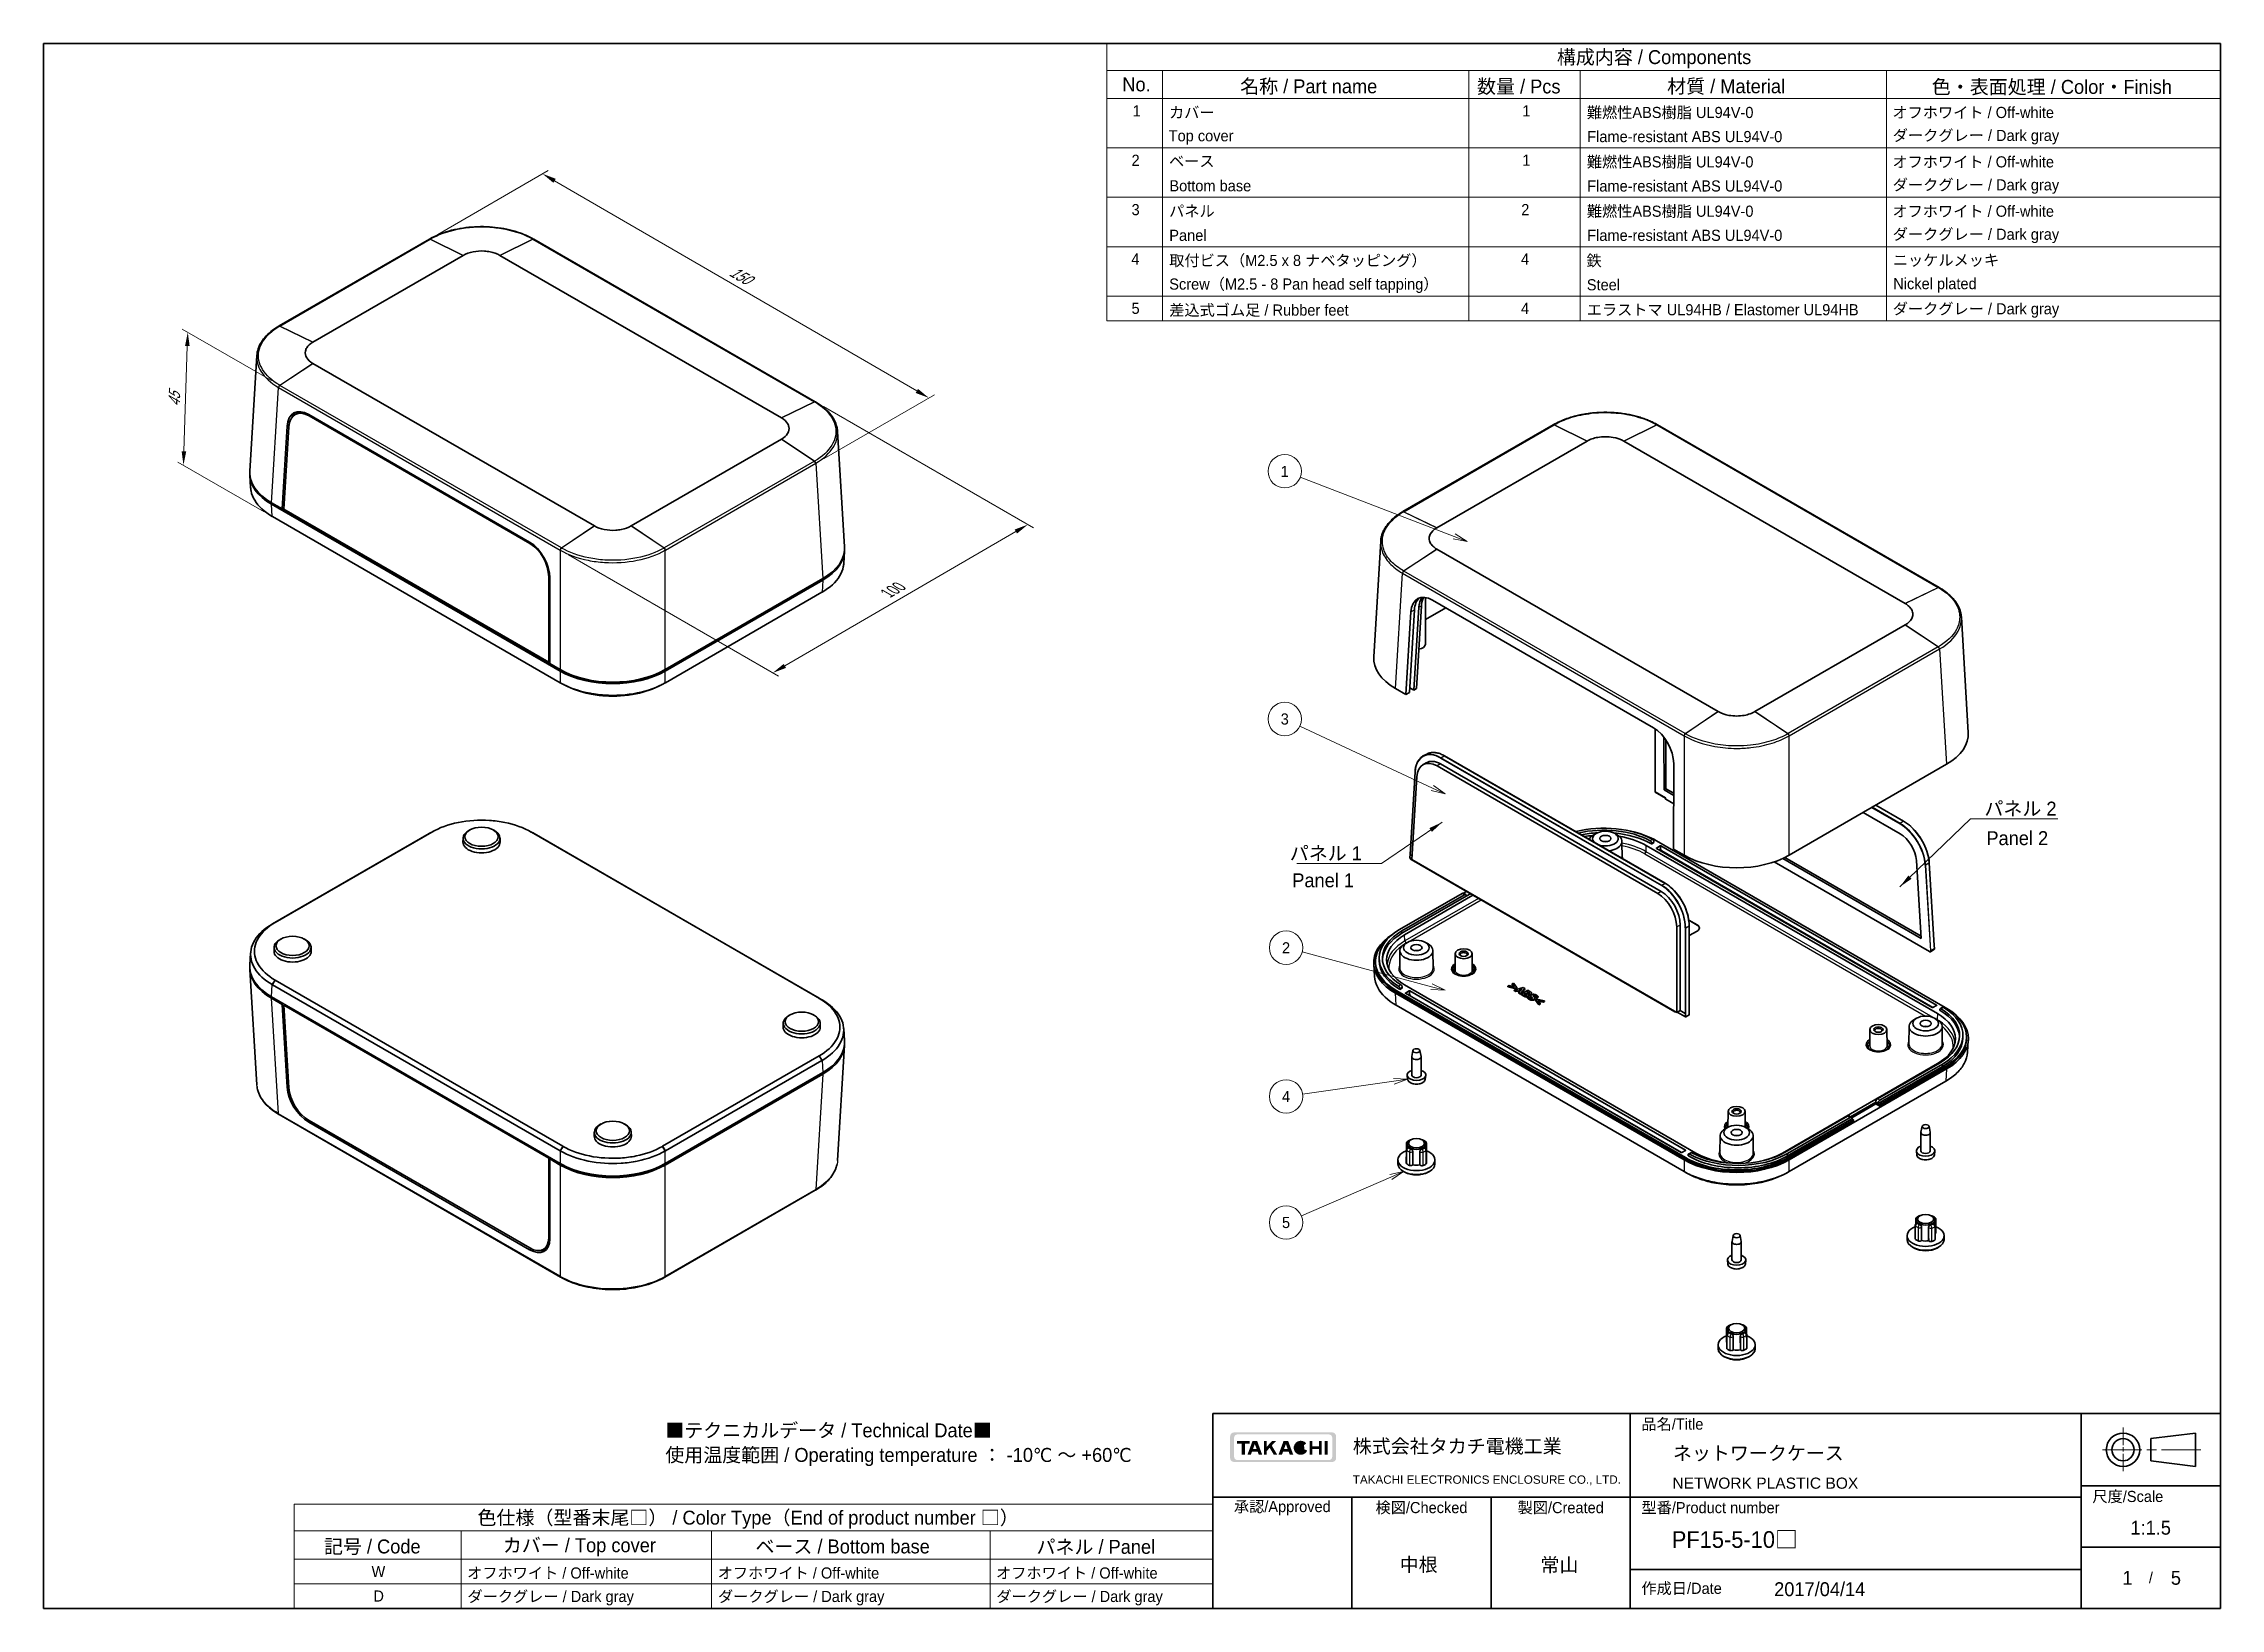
# Model space of a CAD drawing. Header units: millimetres. Extents: x 22 to 3190, y 12 to 574.
# Drawn here: x 22 to 608, y 12 to 434 of the extents above; entities that cross this region are included whole.
import ezdxf
from ezdxf.enums import TextEntityAlignment as Align

# ---------------------------------------------------------------- set-up
doc = ezdxf.new("R2010")
doc.units = ezdxf.units.MM
doc.header["$LTSCALE"] = 1.5
doc.linetypes.add('CHAIN', pattern=[0.3543, 0.2362, -0.0295, 0.0591, -0.0295])
doc.layers.get('Defpoints').update_dxf_attribs({"lineweight": 25})
for name, color, linetype, lineweight in [('Border (ISO)', 7, 'Continuous', 35), ('Dimension (ISO)', 7, 'Continuous', 18), ('Symbol (ISO)', 7, 'Continuous', 18), ('Title (ISO)', 7, 'Continuous', 35), ('Visible (ISO)', 7, 'Continuous', 35), ('Visible Narrow (ISO)', 7, 'Continuous', 25)]:
    doc.layers.add(name, color=color, linetype=linetype, lineweight=lineweight)
doc.layers.add('Hatch (ISO)', color=1, linetype='Continuous', lineweight=18, true_color=0xff0000)
doc.layers.add('Symbol (TK)', color=100, linetype='Continuous', lineweight=18, true_color=0x00ff3f)
doc.styles.add('Note Text (TK)', font='')
doc.styles.add('Note Text (TK2)', font='')
doc.styles.add('文字スタイル40', font='')
doc.styles.add('文字スタイル67', font='arial.ttf')
doc.styles.get('Note Text (TK)').set_extended_font_data('MS PGothic')
doc.styles.get('Note Text (TK2)').set_extended_font_data('MS PGothic')
doc.styles.get('文字スタイル40').set_extended_font_data('MS PGothic')
doc.dimstyles.new('Default - Method 1b (TK)', dxfattribs={"dimscale": 1.5, "dimtxt": 2.5, "dimasz": 2.5, "dimexe": 1, "dimexo": 1.5, "dimgap": 1, "dimtad": 1, "dimtoh": 1, "dimrnd": 1e-08, "dimdsep": 46, "dimtxsty": 'Note Text (TK)', "dimcen": 0.09, "dimdle": 5, "dimclrd": 100, "dimclre": 100, "dimclrt": 7, "dimadec": 1, "dimazin": 1, "dimtfac": 1, "dimtmove": 0, "dimatfit": 3, "dimfxl": 1, "dimtolj": 1, "dimlwd": -1, "dimlwe": -1, "dimarcsym": 0})
doc.dimstyles.new('Default - Method 1b (TK)$7', dxfattribs={"dimscale": 1.5, "dimtxt": 2.5, "dimasz": 2.5, "dimexe": 1, "dimexo": 1.5, "dimgap": 1, "dimtad": 1, "dimtoh": 1, "dimrnd": 1e-08, "dimdsep": 46, "dimtxsty": 'Note Text (TK)', "dimcen": 0.09, "dimdle": 5, "dimclrd": 256, "dimclre": 100, "dimclrt": 7, "dimadec": 1, "dimazin": 1, "dimtfac": 1, "dimtmove": 0, "dimatfit": 3, "dimfxl": 1, "dimtolj": 1, "dimlwd": -1, "dimlwe": -1, "dimarcsym": 0})

msp = doc.modelspace()

# ---------------------------------------------------------------- texts
at = {"layer": 'Symbol (ISO)', "color": 7, "char_height": 3.75, "style": 'Note Text (TK)'}
for s, insert, width, attachment_point, line_spacing_factor in [('{パネル 2}', (544.6411, 225.3438), 20.964913, 7, 1.5), ('{パネル 1}', (357.4951, 213.3133), 20.964913, 7, 1.5), ('{Panel 2}', (545.1903, 219.4496), 17.45614, 4, 1.5), ('{Panel 1}', (358.1814, 208.0888), 17.45614, 4, 1.5), ('{■テクニカルデータ / Technical Date■\\P使用温度範囲 / Operating temperature ： -10℃ ～ +60℃}', (189.2584, 56.0897), 136.359644, 4, 1.058182)]:
    msp.add_mtext(s, dxfattribs=dict(at, insert=insert, width=width, attachment_point=attachment_point, line_spacing_factor=line_spacing_factor))

# ---------------------------------------------------------------- blocks, each defined once
blk = doc.blocks.new('図面枠 tk図枠')
at = {"layer": 'Border (ISO)'}
for p, q in [((14.5, 289), (405.5, 289)), ((14.5, 289), (14.5, 8)), ((405.5, 289), (405.5, 8)), ((14.5, 8), (405.5, 8))]:
    blk.add_line(p, q, dxfattribs=at)
blk = doc.blocks.new('表題欄 tk表題欄')
at = {"layer": 'Hatch (ISO)'}
h = blk.add_hatch(color=256, dxfattribs=at)
edge = h.paths.add_edge_path(flags=0)
edge.add_arc((95.58, 236.3), 0.596, 270, 360)
edge.add_line((96.17, 236.3), (96.17, 239.71))
edge.add_arc((95.58, 239.71), 0.596, 0, 90)
edge.add_line((95.58, 240.31), (79.14, 240.31))
edge.add_arc((79.14, 239.71), 0.596, 90, 180)
edge.add_line((78.54, 239.71), (78.54, 236.3))
edge.add_arc((79.14, 236.3), 0.596, 180, 270)
edge.add_line((79.14, 235.7), (95.58, 235.7))
edge = h.paths.add_edge_path()
edge.add_line((77.84, 239.96), (77.84, 236.05))
edge.add_arc((78.54, 236.05), 0.702, 180, 270)
edge.add_line((78.54, 235.35), (96.17, 235.35))
edge.add_arc((96.17, 236.05), 0.702, 270, 360)
edge.add_line((96.87, 236.05), (96.87, 239.96))
edge.add_arc((96.17, 239.96), 0.702, 0, 90)
edge.add_line((96.17, 240.66), (78.54, 240.66))
edge.add_arc((78.54, 239.96), 0.702, 90, 180)
for points in [[(79.07, 239.15), (79.07, 238.66), (79.92, 238.66), (79.92, 236.66), (80.51, 236.66), (80.51, 238.66), (81.36, 238.66), (81.36, 239.15)], [(85.68, 236.66), (84.94, 237.89), (84.42, 237.32), (84.42, 236.66), (83.9, 236.66), (83.9, 239.15), (84.42, 239.15), (84.42, 238.1), (85.39, 239.15), (86.11, 239.15), (85.32, 238.3), (86.3, 236.66)], [(92.09, 239.15), (92.09, 236.66), (92.61, 236.66), (92.61, 237.66), (93.77, 237.66), (93.77, 236.66), (94.29, 236.66), (94.29, 239.15), (93.77, 239.15), (93.77, 238.15), (92.61, 238.15), (92.61, 239.15)], [(94.84, 239.15), (94.84, 236.66), (95.36, 236.66), (95.36, 239.15)]]:
    blk.add_hatch(color=256, dxfattribs=at).paths.add_polyline_path(points)
h = blk.add_hatch(color=256, dxfattribs=at)
h.paths.add_polyline_path([(82.59, 237.71), (81.95, 237.71), (82.27, 238.58)], flags=0)
h.paths.add_polyline_path([(82.78, 237.2), (81.76, 237.2), (81.57, 236.66), (80.95, 236.66), (81.86, 239.15), (82.68, 239.15), (83.59, 236.66), (82.98, 236.66)])
h = blk.add_hatch(color=256, dxfattribs=at)
h.paths.add_polyline_path([(87.53, 237.71), (88.16, 237.71), (87.85, 238.58)], flags=0)
h.paths.add_polyline_path([(87.14, 236.66), (87.34, 237.2), (88.35, 237.2), (88.55, 236.66), (89.17, 236.66), (88.25, 239.15), (87.44, 239.15), (86.52, 236.66)])
h = blk.add_hatch(color=256, dxfattribs=at)
edge = h.paths.add_edge_path()
edge.add_arc((90.52, 237.9), 1.27, 38.5505, 336.582)
edge.add_line((91.69, 237.4), (91.17, 237.62))
edge.add_ellipse((90.52, 237.9), major_axis=(0, -0.8), ratio=0.867347, start_angle=124.651, end_angle=429.4109, ccw=False)
edge.add_line((91.09, 238.36), (91.52, 238.7))
at = {"layer": 'Title (ISO)'}
for p, q in [((74.71, 244.05), (255.71, 244.05)), ((74.71, 209.05), (74.71, 244.05)), ((149.71, 244.05), (149.71, 209.05)), ((230.71, 244.05), (230.71, 209.05)), ((255.71, 244.05), (255.71, 209.05)), ((243.21, 239.55), (251.21, 240.55)), ((243.21, 239.55), (243.21, 235.55)), ((251.21, 234.55), (251.21, 240.55)), ((243.21, 235.55), (251.21, 234.55)), ((230.71, 231.05), (255.71, 231.05)), ((74.71, 229.05), (230.71, 229.05)), ((99.71, 229.05), (99.71, 209.05)), ((124.71, 229.05), (124.71, 209.05)), ((230.71, 220.05), (255.71, 220.05)), ((149.71, 216.05), (230.71, 216.05)), ((255.71, 209.05), (74.71, 209.05))]:
    blk.add_line(p, q, dxfattribs=at)
at = {"layer": 'Title (ISO)', "color": 4, "linetype": 'CHAIN', "lineweight": 18, "ltscale": 8.88956, "true_color": 0x00ffff}
blk.add_line((238.21, 241.55), (238.21, 233.55), dxfattribs=at)
at = {"layer": 'Title (ISO)', "color": 4, "linetype": 'CHAIN', "lineweight": 18, "ltscale": 20.001633, "true_color": 0x00ffff}
blk.add_line((252.21, 237.55), (234.21, 237.55), dxfattribs=at)
at = {"layer": 'Title (ISO)'}
for radius in [3, 2]:
    blk.add_circle((238.21, 237.55), radius, dxfattribs=at)
at = {"layer": 'Title (ISO)', "color": 1, "true_color": 0xff0000, "char_height": 2, "line_spacing_factor": 1.5, "style": 'Note Text (TK)'}
for s, insert, attachment_point in [('\\fＭＳ Ｐゴシック|b0|i0;\\H2.0000;品名/Title', (151.71, 242.05), 4), ('\\fＭＳ Ｐゴシック|b0|i0;\\H2.0000;承認/Approved', (87.21, 227.05), 5), ('\\fＭＳ Ｐゴシック|b0|i0;\\H2.0000;検図/Checked', (112.21, 227.05), 5), ('\\fＭＳ Ｐゴシック|b0|i0;\\H2.0000;製図/Created', (137.21, 227.05), 5), ('\\fＭＳ Ｐゴシック|b0|i0;\\H2.0000;型番/Product number', (151.71, 227.05), 4), ('\\fＭＳ Ｐゴシック|b0|i0;\\H2.0000;尺度/Scale', (232.71, 229.05), 4), ('\\fＭＳ Ｐゴシック|b0|i0;\\H2.0000;作成日/Date', (151.71, 212.55), 4)]:
    blk.add_mtext(s, dxfattribs=dict(at, insert=insert, attachment_point=attachment_point))
at = {"layer": 'Title (ISO)', "color": 7, "line_spacing_factor": 1.5, "style": 'Note Text (TK)'}
for s, insert, char_height, attachment_point in [('株式会社タカチ電機工業', (99.87, 238.05), 2.5, 4), ('\\fArial|b0|i0;\\H1.4986;TAKACHI ELECTRONICS ENCLOSURE CO., LTD.', (99.87, 232.05), 1.4986, 4), ('\\fＭＳ Ｐゴシック|b0|i0;\\H2.0000;/', (243.21, 214.55), 2, 5)]:
    blk.add_mtext(s, dxfattribs=dict(at, insert=insert, char_height=char_height, attachment_point=attachment_point))
at = {"layer": 'Title (ISO)', "color": 7}
for tag, p, height, style in [('<品名>_001', (157.37, 235.7), 2.5, 'Note Text (TK)'), ('<Title>_001', (157.28, 230.55), 2, '文字スタイル67'), ('<型番>_001', (157.16, 219.93), 3, '文字スタイル40'), ('<尺度>_001', (239.54, 222.3), 2.5, 'Note Text (TK)'), ('<検図>_001', (108.29, 215.69), 2.5, 'Note Text (TK)'), ('<製図>_001', (133.57, 215.62), 2.5, 'Note Text (TK)'), ('<ページ_No.>_001', (238.1, 213.3), 2.5, 'Note Text (TK)'), ('<総ページ数>_001', (246.8, 213.3), 2.5, 'Note Text (TK)'), ('作成日_001', (175.55, 211.26), 2.5, 'Note Text (TK)')]:
    blk.add_attdef(tag, p, '', height=height, dxfattribs=dict(at, style=style))
at = {"layer": 'Title (ISO)', "color": 7, "style": 'Note Text (TK)'}
blk.add_attdef('<承認>', text='', height=2.5, dxfattribs=at).set_placement((87.21, 217.05), align=Align.MIDDLE_CENTER)
blk = doc.blocks.new('色仕様（型番末尾□） _ Color Type（End of product number □）')
at = {"layer": 'Symbol (ISO)'}
for p, q in [((224.5, 26.75), (59.5, 26.75)), ((59.5, 26.75), (59.5, 21.91)), ((224.5, 26.75), (224.5, 21.91)), ((224.5, 21.91), (59.5, 21.91)), ((59.5, 21.91), (59.5, 16.87)), ((89.5, 21.91), (89.5, 16.87)), ((134.5, 21.91), (134.5, 16.87)), ((184.5, 21.91), (184.5, 16.87)), ((224.5, 21.91), (224.5, 16.87)), ((224.5, 16.87), (59.5, 16.87)), ((59.5, 16.87), (59.5, 8)), ((89.5, 16.87), (89.5, 8)), ((134.5, 16.87), (134.5, 8)), ((184.5, 16.87), (184.5, 8)), ((224.5, 16.87), (224.5, 8)), ((224.5, 12.43), (59.5, 12.43)), ((224.5, 8), (59.5, 8))]:
    blk.add_line(p, q, dxfattribs=at)
at = {"layer": 'Symbol (ISO)', "color": 7, "attachment_point": 7}
for s, insert, char_height, style in [('色仕様（型番末尾□） / Color Type（End of product number □）', (92.44, 22.3), 2.5, 'Note Text (TK)'), ('記号 / Code', (64.86, 17.6), 2.5, 'Note Text (TK)'), ('カバー / Top cover', (96.99, 17.35), 2.5, 'Note Text (TK)'), ('ベース / Bottom base', (142.37, 17.79), 2.5, 'Note Text (TK)'), ('パネル / Panel', (192.84, 17.67), 2.5, 'Note Text (TK)'), ('W', (73.41, 13.64), 2, 'Note Text (TK2)'), ('オフホワイト / Off-white', (90.58, 13.27), 2, 'Note Text (TK2)'), ('オフホワイト / Off-white', (135.58, 13.27), 2, 'Note Text (TK2)'), ('オフホワイト / Off-white', (185.58, 13.27), 2, 'Note Text (TK2)'), ('D', (73.75, 9.23), 2, 'Note Text (TK2)'), ('ダークグレー / Dark gray', (90.64, 8.55), 2, 'Note Text (TK2)'), ('ダークグレー / Dark gray', (135.64, 8.55), 2, 'Note Text (TK2)'), ('ダークグレー / Dark gray', (185.64, 8.55), 2, 'Note Text (TK2)')]:
    blk.add_mtext(s, dxfattribs=dict(at, insert=insert, char_height=char_height, style=style))
blk = doc.blocks.new('*D6')
at = {"layer": 'Defpoints', "color": 0, "transparency": 16777216}
for p in [(229.67, 337.01), (286.95, 303.94), (160.95, 297.06)]:
    blk.add_point(p, dxfattribs=at)
at = {"layer": 'Dimension (ISO)', "color": 100, "transparency": 16777216}
for p, q in [((231.92, 335.72), (288.45, 303.08)), ((221.46, 265.87), (283.71, 302.06)), ((163.19, 295.76), (219.72, 263.13))]:
    blk.add_line(p, q, dxfattribs=at)
for points in [[(283.39, 302.6), (284.02, 301.52), (286.95, 303.94)], [(221.15, 266.41), (221.78, 265.33), (218.22, 263.99)]]:
    blk.add_solid(points, dxfattribs=at)
at = {"layer": 'Dimension (ISO)', "color": 7, "transparency": 16777216, "insert": (248.27, 284.97), "char_height": 3.75, "attachment_point": 4, "rotation": 30.17129, "style": 'Note Text (TK)'}
blk.add_mtext('\\A1;{\\Q-29.829;\\W0.818;\\H0.816x; 100}', dxfattribs=at)
blk = doc.blocks.new('*D7')
at = {"layer": 'Defpoints', "color": 0, "transparency": 16777216}
for p in [(125.69, 380.8), (260.28, 338.05), (229.78, 320.44)]:
    blk.add_point(p, dxfattribs=at)
at = {"layer": 'Dimension (ISO)', "color": 100, "transparency": 16777216}
for p, q in [((127.94, 382.1), (157.69, 399.28)), ((159.44, 396.53), (257.03, 339.93)), ((232.02, 321.73), (261.77, 338.91))]:
    blk.add_line(p, q, dxfattribs=at)
for points in [[(159.75, 397.07), (159.12, 395.99), (156.19, 398.41)], [(257.35, 340.47), (256.72, 339.39), (260.28, 338.05)]]:
    blk.add_solid(points, dxfattribs=at)
at = {"layer": 'Dimension (ISO)', "color": 7, "transparency": 16777216, "insert": (206.21, 372.9), "char_height": 3.75, "attachment_point": 4, "rotation": 329.88683, "style": 'Note Text (TK)'}
blk.add_mtext('\\A1;{\\Q29.887;\\W0.817;\\H0.816x; 150}', dxfattribs=at)
blk = doc.blocks.new('*D8')
at = {"layer": 'Defpoints', "color": 0, "transparency": 16777216}
for p in [(60.61, 355.75), (85.42, 341.43), (83.4, 306.11)]:
    blk.add_point(p, dxfattribs=at)
at = {"layer": 'Dimension (ISO)', "color": 100, "transparency": 16777216}
for p, q in [((83.21, 342.71), (59.14, 356.6)), ((59.57, 323.69), (60.49, 352.01)), ((81.19, 307.39), (57.97, 320.79))]:
    blk.add_line(p, q, dxfattribs=at)
for points in [[(59.87, 352.03), (61.12, 351.99), (60.61, 355.75)], [(58.95, 323.71), (60.19, 323.67), (59.45, 319.94)]]:
    blk.add_solid(points, dxfattribs=at)
at = {"layer": 'Dimension (ISO)', "color": 7, "transparency": 16777216, "insert": (56.9, 334.82), "char_height": 3.75, "attachment_point": 4, "rotation": 88.1333, "style": 'Note Text (TK)'}
blk.add_mtext('\\A1;{\\Q28.133;\\W0.832;\\H0.816x; 45}', dxfattribs=at)
blk = doc.blocks.new('バルーン1')
at = {"layer": 'Symbol (TK)', "color": 100, "true_color": 0x00ff40}
for p, q in [((267.89, 200.5), (240.23, 211.12)), ((267.71, 200.04), (270.22, 199.61)), ((267.89, 200.5), (270.22, 199.61)), ((270.22, 199.61), (268.07, 200.97))]:
    blk.add_line(p, q, dxfattribs=at)
at = {"layer": 'Symbol (TK)'}
blk.add_circle((237.44, 212.2), 3, dxfattribs=at)
at = {"layer": 'Symbol (TK)', "color": 7, "insert": (237.44, 212.17), "char_height": 2, "attachment_point": 5, "style": 'Note Text (TK2)'}
blk.add_mtext('1', dxfattribs=at)
blk = doc.blocks.new('バルーン2')
at = {"layer": 'Symbol (TK)', "color": 100, "true_color": 0x00ff40}
for p, q in [((263.96, 155.32), (240.14, 166.45)), ((263.75, 154.86), (266.23, 154.26)), ((263.96, 155.32), (266.23, 154.26)), ((266.23, 154.26), (264.17, 155.77))]:
    blk.add_line(p, q, dxfattribs=at)
at = {"layer": 'Symbol (TK)'}
blk.add_circle((237.44, 167.71), 3, dxfattribs=at)
at = {"layer": 'Symbol (TK)', "color": 7, "insert": (237.44, 167.7), "char_height": 2, "attachment_point": 5, "style": 'Note Text (TK2)'}
blk.add_mtext('3', dxfattribs=at)
blk = doc.blocks.new('バルーン3')
at = {"layer": 'Symbol (TK)', "color": 100, "true_color": 0x00ff40}
for p, q in [((263.81, 119.65), (240.56, 125.88)), ((263.68, 119.16), (266.23, 119)), ((263.81, 119.65), (266.23, 119)), ((266.23, 119), (263.94, 120.13))]:
    blk.add_line(p, q, dxfattribs=at)
at = {"layer": 'Symbol (TK)'}
blk.add_circle((237.67, 126.65), 3, dxfattribs=at)
at = {"layer": 'Symbol (TK)', "color": 7, "insert": (237.67, 126.63), "char_height": 2, "attachment_point": 5, "style": 'Note Text (TK2)'}
blk.add_mtext('2', dxfattribs=at)
blk = doc.blocks.new('バルーン4')
at = {"layer": 'Symbol (TK)', "color": 100, "true_color": 0x00ff40}
for p, q in [((257.03, 102.67), (240.64, 100.36)), ((259.5, 103.02), (256.96, 103.16)), ((257.03, 102.67), (259.5, 103.02)), ((257.09, 102.17), (259.5, 103.02))]:
    blk.add_line(p, q, dxfattribs=at)
at = {"layer": 'Symbol (TK)'}
blk.add_circle((237.67, 99.94), 3, dxfattribs=at)
at = {"layer": 'Symbol (TK)', "color": 7, "insert": (237.67, 99.92), "char_height": 2, "attachment_point": 5, "style": 'Note Text (TK2)'}
blk.add_mtext('4', dxfattribs=at)
blk = doc.blocks.new('バルーン5')
at = {"layer": 'Symbol (TK)', "color": 100, "true_color": 0x00ff40}
for p, q in [((258.78, 86.46), (256.29, 85.92)), ((256.49, 85.46), (258.78, 86.46)), ((256.69, 85.01), (258.78, 86.46)), ((256.49, 85.46), (240.42, 78.49))]:
    blk.add_line(p, q, dxfattribs=at)
at = {"layer": 'Symbol (TK)'}
blk.add_circle((237.67, 77.3), 3, dxfattribs=at)
at = {"layer": 'Symbol (TK)', "color": 7, "insert": (237.67, 77.29), "char_height": 2, "attachment_point": 5, "style": 'Note Text (TK2)'}
blk.add_mtext('5', dxfattribs=at)
blk = doc.blocks.new('構成内容 _ Components2')
at = {"layer": 'Symbol (ISO)'}
for p, q in [((405.5, 289), (205.5, 289)), ((205.5, 289), (205.5, 284.16)), ((405.5, 289), (405.5, 284.16)), ((405.5, 284.16), (205.5, 284.16)), ((205.5, 284.16), (205.5, 279.12)), ((215.5, 284.16), (215.5, 279.12)), ((270.5, 284.16), (270.5, 279.12)), ((290.5, 284.16), (290.5, 279.12)), ((345.5, 284.16), (345.5, 279.12)), ((405.5, 284.16), (405.5, 279.12)), ((405.5, 279.12), (205.5, 279.12)), ((205.5, 279.12), (205.5, 239.22)), ((215.5, 279.12), (215.5, 239.22)), ((270.5, 279.12), (270.5, 239.22)), ((290.5, 279.12), (290.5, 239.22)), ((345.5, 279.12), (345.5, 239.22)), ((405.5, 279.12), (405.5, 239.22)), ((405.5, 270.25), (205.5, 270.25)), ((405.5, 261.39), (205.5, 261.39)), ((405.5, 252.52), (205.5, 252.52)), ((405.5, 243.66), (205.5, 243.66)), ((405.5, 239.22), (205.5, 239.22))]:
    blk.add_line(p, q, dxfattribs=at)
at = {"layer": 'Symbol (ISO)', "color": 7, "attachment_point": 7}
for s, insert, char_height, style in [('構成内容 / Components', (286.31, 284.56), 2.5, 'Note Text (TK)'), ('No.', (208.26, 280.38), 2.5, 'Note Text (TK)'), ('名称 / Part name', (229.42, 279.79), 2.5, 'Note Text (TK)'), ('数量 / Pcs', (271.97, 279.76), 2.5, 'Note Text (TK)'), ('材質 / Material', (306.12, 279.8), 2.5, 'Note Text (TK)'), ('色・表面処理 / Color・Finish', (353.65, 279.69), 2.5, 'Note Text (TK)'), ('1', (210.1, 275.91), 2, 'Note Text (TK2)'), ('カバー', (216.65, 275.55), 2, 'Note Text (TK2)'), ('1', (280.1, 275.91), 2, 'Note Text (TK2)'), ('難燃性ABS樹脂 UL94V-0', (291.69, 275.4), 2, 'Note Text (TK2)'), ('オフホワイト / Off-white', (346.58, 275.53), 2, 'Note Text (TK2)'), ('ダークグレー / Dark gray', (346.64, 270.9), 2, 'Note Text (TK2)'), ('Top cover', (216.59, 270.84), 2, 'Note Text (TK2)'), ('Flame-resistant ABS UL94V-0', (291.76, 271.27), 2, 'Note Text (TK2)'), ('2', (209.92, 267.04), 2, 'Note Text (TK2)'), ('ベース', (216.64, 266.81), 2, 'Note Text (TK2)'), ('1', (280.1, 267.05), 2, 'Note Text (TK2)'), ('難燃性ABS樹脂 UL94V-0', (291.69, 266.53), 2, 'Note Text (TK2)'), ('オフホワイト / Off-white', (346.58, 266.66), 2, 'Note Text (TK2)'), ('Bottom base', (216.72, 262.43), 2, 'Note Text (TK2)'), ('Flame-resistant ABS UL94V-0', (291.76, 262.4), 2, 'Note Text (TK2)'), ('ダークグレー / Dark gray', (346.64, 262.03), 2, 'Note Text (TK2)'), ('3', (209.92, 258.15), 2, 'Note Text (TK2)'), ('パネル', (216.67, 257.8), 2, 'Note Text (TK2)'), ('2', (279.92, 258.18), 2, 'Note Text (TK2)'), ('難燃性ABS樹脂 UL94V-0', (291.69, 257.67), 2, 'Note Text (TK2)'), ('オフホワイト / Off-white', (346.58, 257.8), 2, 'Note Text (TK2)'), ('Panel', (216.7, 253.54), 2, 'Note Text (TK2)'), ('Flame-resistant ABS UL94V-0', (291.76, 253.54), 2, 'Note Text (TK2)'), ('ダークグレー / Dark gray', (346.64, 253.16), 2, 'Note Text (TK2)'), ('4', (209.87, 249.31), 2, 'Note Text (TK2)'), ('取付ビス（M2.5 x 8 ナベタッピング）', (216.69, 248.79), 2, 'Note Text (TK2)'), ('4', (279.87, 249.31), 2, 'Note Text (TK2)'), ('鉄', (291.62, 248.8), 2, 'Note Text (TK2)'), ('ニッケルメッキ', (346.65, 248.91), 2, 'Note Text (TK2)'), ('Screw（M2.5 - 8 Pan head self tapping）', (216.69, 244.21), 2, 'Note Text (TK2)'), ('Steel', (291.69, 244.66), 2, 'Note Text (TK2)'), ('Nickel plated', (346.73, 244.29), 2, 'Note Text (TK2)'), ('5', (209.92, 240.43), 2, 'Note Text (TK2)'), ('差込式ゴム足 / Rubber feet', (216.69, 239.92), 2, 'Note Text (TK2)'), ('4', (279.87, 240.45), 2, 'Note Text (TK2)'), ('ダークグレー / Dark gray', (346.64, 239.77), 2, 'Note Text (TK2)'), ('エラストマ UL94HB / Elastomer UL94HB', (291.68, 240.08), 2, 'Note Text (TK2)')]:
    blk.add_mtext(s, dxfattribs=dict(at, insert=insert, char_height=char_height, style=style))

# ---------------------------------------------------------------- dimensions: what is measured, and where the dimension line sits
at = {"layer": 'Dimension (ISO)', "color": 100, "true_color": 0x00ff3f}
for base, p1, p2, angle, text, override, picture, middle in [((260.2759, 338.0452), (125.6934, 380.8035), (229.7768, 320.4365), 149.8868293, '{\\Q29.887;\\W0.817;\\H0.816x; 150}', {"dimtoh": 0, "dimdec": 2, "dimlfac": 1.223349, "dimtp": 0, "dimtm": 0, "dimtdec": 2, "dimtofl": 0, "dimatfit": 1}, '*D7', (208.2343, 368.2287)), ((60.6147, 355.7535), (83.4044, 306.1098), (85.4235, 341.4301), 268.1333011, '{\\Q28.133;\\W0.832;\\H0.816x; 45}', {"dimtoh": 0, "dimdec": 2, "dimlfac": 1.217708, "dimtp": 0, "dimtm": 0, "dimtdec": 2, "dimtofl": 0, "dimatfit": 1}, '*D8', (60.0311, 337.8474)), ((286.9491, 303.9444), (160.9454, 297.0579), (229.6735, 337.0125), 210.1712876, '{\\Q-29.829;\\W0.818;\\H0.816x; 100}', {"dimtoh": 0, "dimdec": 2, "dimlfac": 1.222633, "dimtp": 0, "dimtm": 0, "dimtdec": 2, "dimtofl": 0, "dimatfit": 1}, '*D6', (252.5851, 283.9671))]:
    dim = msp.add_linear_dim(base=base, p1=p1, p2=p2, angle=angle, text=text, dimstyle='Default - Method 1b (TK)', override=override, dxfattribs=at)
    dim.commit()
    dim.dimension.update_dxf_attribs({"geometry": picture, "text_midpoint": middle, "dimtype": 160})

# ---------------------------------------------------------------- linework, layer by layer
at = {"layer": 'Visible (ISO)'}
for p, q in [((125.6934, 380.8035), (85.2005, 357.4249)), ((94.3253, 353.0632), (134.8182, 376.4418)), ((125.6981, 380.8061), (125.7174, 380.8172)), ((125.7174, 380.8172), (125.729, 380.8239)), ((144.7004, 376.4418), (220.5487, 332.6508)), ((153.7897, 380.8239), (153.8012, 380.8172)), ((153.8012, 380.8172), (153.8205, 380.8061)), ((229.6735, 337.0125), (153.8252, 380.8035)), ((85.1646, 357.4041), (85.1762, 357.4108)), ((85.1762, 357.4108), (85.2003, 357.4247)), ((77.3379, 318.3613), (79.2176, 349.438)), ((170.1735, 303.5667), (94.3253, 347.3577)), ((229.6736, 337.0123), (229.6977, 336.9984)), ((229.6977, 336.9984), (229.7093, 336.9917)), ((86.0192, 308.1609), (87.3539, 330.4372)), ((86.4955, 308.0537), (87.8381, 330.2891)), ((89.472, 333.543), (90.3686, 334.076)), ((93.1982, 333.5914), (152.6936, 299.2417)), ((93.2837, 333.2217), (152.7603, 298.8828)), ((237.536, 297.9489), (235.6564, 329.0256)), ((428.4774, 330.7934), (387.9845, 307.4148)), ((428.5015, 330.8074), (428.4774, 330.7934)), ((428.5131, 330.814), (428.5015, 330.8074)), ((456.585, 330.8074), (456.5734, 330.814)), ((456.6092, 330.7934), (456.585, 330.8074)), ((532.4574, 287.0024), (456.6092, 330.7934)), ((220.5487, 326.9452), (180.0558, 303.5667)), ((397.1092, 303.0531), (437.6021, 326.4317)), ((447.4844, 326.4317), (523.3326, 282.6407)), ((77.3379, 317.1481), (77.5355, 313.881)), ((86.0192, 308.1609), (83.1822, 309.7988)), ((160.9811, 264.4733), (83.1822, 309.3906)), ((83.4044, 306.1098), (83.3797, 306.1241)), ((160.9564, 261.3351), (83.4044, 306.1098)), ((86.5194, 308.4497), (86.0192, 308.1609)), ((158.1441, 266.5195), (86.0192, 308.1609)), ((86.3727, 308.365), (86.5095, 308.286)), ((157.8485, 266.858), (86.4955, 308.0537)), ((387.9603, 307.4009), (387.9487, 307.3942)), ((387.9845, 307.4148), (387.9603, 307.4009)), ((380.1219, 268.3512), (382.0015, 299.4279)), ((172.5703, 294.4116), (172.5703, 294.4133)), ((177.6548, 293.7558), (177.6548, 293.7573)), ((237.536, 296.7357), (237.3384, 293.4686)), ((472.9575, 253.5566), (397.1092, 297.3476)), ((157.8507, 289.8673), (157.8485, 266.858)), ((158.1563, 289.5593), (158.1441, 266.5195)), ((231.6918, 289.3864), (189.2482, 264.8816)), ((231.6918, 288.9782), (189.2482, 264.4733)), ((231.4696, 285.6974), (189.2728, 261.3351)), ((231.4942, 285.7117), (231.4696, 285.6974)), ((392.2605, 281.6526), (390.9258, 259.3763)), ((392.9663, 282.0601), (391.6316, 259.7838)), ((394.0316, 271.6995), (394.1123, 284.2855)), ((395.9821, 283.5813), (455.4775, 249.2316)), ((532.4815, 286.9885), (532.4574, 287.0024)), ((532.4931, 286.9818), (532.4815, 286.9885)), ((388.8031, 258.1508), (390.1378, 280.4271)), ((389.7583, 258.7022), (391.093, 280.9785)), ((399.5669, 281.5116), (394.0741, 278.3404)), ((523.3326, 276.9352), (482.8397, 253.5566)), ((540.32, 247.9388), (538.4403, 279.0155)), ((158.1443, 267.0028), (157.8485, 266.858)), ((158.0739, 266.9683), (158.1443, 266.9277)), ((160.9811, 264.8816), (158.1441, 266.5195)), ((161.3261, 264.6824), (160.9811, 264.8816)), ((189.2482, 264.8816), (188.9032, 264.6824)), ((160.9811, 261.3209), (160.9564, 261.3351)), ((189.2728, 261.3351), (189.2482, 261.3209)), ((388.8031, 258.1508), (385.9661, 259.7887)), ((389.7583, 258.7022), (388.8031, 258.1508)), ((390.9258, 259.3763), (389.867, 259.9875)), ((391.6316, 259.7838), (390.9258, 259.3763)), ((455.9297, 248.9489), (455.9315, 231.9691)), ((458.3309, 232.4865), (458.3294, 246.6439)), ((393.4889, 241.6346), (394.4075, 242.128)), ((399.1841, 241.6494), (458.6608, 207.3106)), ((458.8414, 245.9289), (458.8428, 232.8013)), ((391.249, 237.3777), (389.9025, 215.0782)), ((390.39, 213.755), (391.7325, 235.9905)), ((393.3665, 239.2444), (394.2631, 239.7774)), ((397.1781, 238.923), (456.6547, 204.5842)), ((457.5745, 205.1152), (398.0979, 239.4541)), ((460.9403, 239.5493), (460.928, 216.5094)), ((534.4758, 239.3763), (492.0321, 214.8715)), ((455.9815, 231.8825), (458.7493, 230.2845)), ((458.3309, 232.4865), (458.8428, 232.8013)), ((460.9357, 230.9826), (458.3309, 232.4865)), ((458.7493, 230.2845), (458.7575, 230.0195)), ((458.8074, 229.9359), (460.9345, 228.7079)), ((458.8428, 232.8013), (460.9361, 231.5928)), ((511.9877, 226.3928), (521.9367, 220.6488)), ((515.3963, 228.3608), (522.8933, 224.0323)), ((125.6011, 220.7167), (83.4044, 196.3544)), ((84.1362, 196.7479), (126.3329, 221.1102)), ((125.6258, 220.731), (125.6011, 220.7167)), ((134.7824, 219.4871), (134.7597, 218.4257)), ((136.6562, 221.7162), (136.3029, 221.5193)), ((142.8624, 221.7162), (143.2157, 221.5193)), ((144.7362, 219.4871), (144.7589, 218.4257)), ((153.1857, 221.1102), (230.7378, 176.3355)), ((153.9175, 220.7167), (153.8928, 220.731)), ((231.4696, 175.942), (153.9175, 220.7167)), ((440.1166, 220.783), (439.4096, 220.3791)), ((444.9699, 220.783), (445.677, 220.3791)), ((446.9985, 218.5602), (447.0275, 214.027)), ((453.4963, 217.5342), (531.9994, 172.2104)), ((454.9883, 217.8975), (454.9176, 217.9383)), ((455.6247, 218.2649), (454.9883, 217.8975)), ((454.9883, 217.8975), (454.9883, 218.1424)), ((455.6247, 218.2649), (455.6247, 218.5099)), ((456.2965, 216.8156), (457.3218, 217.4076)), ((534.1136, 173.8475), (456.3318, 218.7548)), ((457.4632, 217.4076), (531.7801, 174.5007)), ((389.8781, 214.2832), (389.9025, 215.0772)), ((389.9316, 215.0338), (389.9317, 215.0338)), ((389.9317, 215.0338), (390.4491, 214.735)), ((390.2108, 213.6922), (461.2673, 172.6677)), ((461.7429, 172.5594), (390.39, 213.755)), ((530.6134, 173.8271), (456.2965, 216.734)), ((463.7651, 214.8715), (460.928, 216.5094)), ((488.0091, 213.0763), (529.8639, 188.9114)), ((527.6255, 192.4792), (490.3463, 214.0024)), ((490.9249, 214.2787), (527.5873, 193.1117)), ((526.3562, 213.4984), (527.6255, 192.4792)), ((529.8099, 212.8421), (531.1563, 190.5451)), ((403.9352, 204.5886), (387.1061, 194.8723)), ((387.7425, 194.5049), (404.5716, 204.2212)), ((405.0666, 203.8537), (387.7425, 193.8517)), ((388.4425, 193.4393), (406.8661, 204.0762)), ((404.2816, 204.6253), (405.0984, 205.0968)), ((404.9216, 204.2558), (404.2852, 204.6233)), ((406.159, 204.4845), (405.0666, 203.8537)), ((405.0666, 203.8537), (405.0666, 203.9354)), ((83.4044, 196.3544), (83.3797, 196.3402)), ((461.7452, 195.5687), (461.7429, 172.5594)), ((462.6937, 173.0246), (462.696, 196.0448)), ((465.0119, 197.4135), (467.292, 196.097)), ((465.0183, 197.3689), (467.292, 196.0562)), ((465.1297, 195.8557), (465.1273, 171.9353)), ((467.292, 194.464), (465.1294, 193.2155)), ((77.3379, 185.3162), (77.5355, 188.5833)), ((83.8707, 190.0932), (83.848, 189.0318)), ((85.7445, 192.3223), (85.3912, 192.1255)), ((91.9508, 192.3223), (92.304, 192.1255)), ((93.8245, 190.0932), (93.8472, 189.0318)), ((387.1764, 189.1663), (387.1465, 184.5111)), ((389.2049, 191.3892), (388.4979, 190.9852)), ((394.0582, 191.3892), (394.7653, 190.9852)), ((396.0868, 189.1663), (396.1166, 184.5111)), ((402.0595, 188.3452), (402.0313, 183.9506)), ((406.6595, 188.3452), (406.6877, 183.9506)), ((530.1668, 188.8933), (531.0539, 189.4413)), ((531.1807, 189.722), (531.1563, 190.5442)), ((77.3379, 184.103), (79.2176, 153.0263)), ((78.7865, 184.1468), (78.7865, 184.1445)), ((380.1219, 185.4883), (380.3195, 182.2213)), ((380.6169, 185.8908), (380.6169, 186.2991)), ((381.5704, 186.5032), (381.5704, 187.1564)), ((83.1822, 176.7537), (160.9811, 131.8365)), ((83.1822, 176.3455), (86.0192, 174.7075)), ((83.3797, 180.0202), (83.4044, 180.006)), ((83.4044, 180.006), (160.9564, 135.2313)), ((161.6882, 136.4698), (84.1362, 181.2445)), ((463.7651, 132.8136), (385.9661, 177.7308)), ((386.3283, 178.3382), (464.11, 133.4309)), ((464.11, 133.0227), (386.3283, 177.93)), ((387.1768, 178.7465), (387.1061, 178.7873)), ((387.8132, 179.1139), (387.1768, 178.7465)), ((387.1768, 178.7465), (387.1768, 178.9914)), ((387.8132, 179.1139), (387.8132, 179.3589)), ((466.9456, 134.6516), (388.4425, 179.9753)), ((388.6617, 177.7667), (389.687, 178.3586)), ((462.9786, 134.7781), (388.6617, 177.685)), ((389.8285, 178.3586), (464.1454, 135.4517)), ((416.5912, 179.7627), (416.2631, 179.5733)), ((416.2631, 179.41), (416.2631, 179.5733)), ((416.2631, 179.5733), (418.4205, 179.0588)), ((418.4205, 178.8955), (416.2631, 179.41)), ((418.0911, 179.3996), (416.5912, 179.7627)), ((417.7902, 180.4549), (417.4622, 180.2655)), ((417.4622, 180.2655), (418.0911, 179.3996)), ((417.4622, 180.1022), (417.4622, 180.2655)), ((417.9472, 179.4344), (417.4622, 180.1022)), ((418.6813, 179.2093), (417.7902, 180.4549)), ((420.343, 179.2391), (417.9779, 178.5634)), ((417.9779, 178.5634), (418.422, 178.307)), ((417.9779, 178.4001), (417.9779, 178.5634)), ((418.422, 178.1437), (417.9779, 178.4001)), ((418.4205, 179.0588), (418.6813, 179.2093)), ((418.4205, 178.8955), (418.4205, 179.0588)), ((418.6813, 179.046), (418.4205, 178.8955)), ((418.422, 178.307), (418.8947, 178.4509)), ((418.422, 178.1437), (418.422, 178.307)), ((418.8947, 178.2876), (418.422, 178.1437)), ((418.6813, 179.046), (418.6813, 179.2093)), ((418.8947, 178.4509), (419.4506, 178.13)), ((418.8947, 178.2876), (418.8947, 178.4509)), ((419.3523, 178.0234), (418.8947, 178.2876)), ((419.4506, 178.13), (419.1999, 177.8579)), ((419.1999, 177.8579), (419.6568, 177.5941)), ((419.1999, 177.6946), (419.1999, 177.8579)), ((419.6568, 177.4308), (419.1999, 177.6946)), ((419.3116, 178.5808), (420.078, 178.8132)), ((419.674, 178.3715), (419.3116, 178.5808)), ((419.8713, 178.5872), (419.497, 178.4737)), ((419.6568, 177.5941), (420.8272, 178.9596)), ((420.8272, 178.7963), (419.6568, 177.4308)), ((419.6568, 177.4308), (419.6568, 177.5941)), ((420.078, 178.8132), (419.674, 178.3715)), ((421.6008, 178.5129), (419.833, 177.4923)), ((419.833, 177.4923), (420.5393, 177.0846)), ((419.833, 177.329), (419.833, 177.4923)), ((420.5393, 176.9213), (419.833, 177.329)), ((420.8272, 178.9596), (420.343, 179.2391)), ((420.5966, 177.4237), (421.0421, 177.6809)), ((420.6209, 177.4096), (420.5966, 177.4237)), ((421.0421, 177.5176), (420.7383, 177.3422)), ((420.8272, 178.7963), (420.8272, 178.9596)), ((421.0421, 177.5176), (421.0421, 177.6809)), ((421.0421, 177.6809), (421.1238, 177.6338)), ((421.1238, 177.4705), (421.0421, 177.5176)), ((421.3444, 177.8554), (421.7197, 178.0721)), ((421.4003, 177.8232), (421.3444, 177.8554)), ((421.4046, 177.3087), (421.4046, 177.4501)), ((421.7197, 177.9088), (421.4862, 177.774)), ((421.9303, 176.8886), (421.5091, 176.6454)), ((421.5091, 176.4821), (421.5091, 176.6454)), ((422.224, 178.1532), (421.6008, 178.5129)), ((421.7197, 177.9088), (421.7197, 178.0721)), ((421.7197, 178.0721), (421.7498, 178.0547)), ((421.7498, 177.8914), (421.7197, 177.9088)), ((421.8544, 177.4452), (421.863, 177.4501)), ((421.863, 177.4375), (421.863, 177.4501)), ((421.9704, 176.8654), (421.9303, 176.8886)), ((421.9767, 177.0633), (421.9767, 177.2266)), ((422.0091, 177.797), (422.0091, 177.8786)), ((422.4342, 176.8552), (422.4342, 177.0185)), ((422.654, 177.578), (422.654, 177.7413)), ((423.5749, 176.1881), (423.5749, 176.3514)), ((423.9831, 176.1483), (423.7224, 175.9978)), ((423.7224, 175.8345), (423.7224, 175.9978)), ((423.7224, 175.9978), (424.6135, 174.7522)), ((423.9803, 176.5718), (424.019, 176.5494)), ((423.9803, 176.4085), (423.9803, 176.5718)), ((424.019, 176.3861), (423.9803, 176.4085)), ((426.1406, 175.6339), (423.9831, 176.1483)), ((424.019, 176.5494), (424.4229, 176.7827)), ((424.4229, 176.6194), (424.019, 176.3861)), ((424.019, 176.3861), (424.019, 176.5494)), ((424.4229, 176.6194), (424.4229, 176.7827)), ((86.0192, 174.7075), (86.3727, 174.9116)), ((87.3539, 152.4454), (86.0192, 174.7075)), ((86.7896, 174.671), (86.4955, 174.4734)), ((87.8381, 152.2405), (86.4955, 174.4734)), ((86.4955, 174.4734), (157.8485, 133.2777)), ((222.9232, 171.9099), (222.5699, 171.713)), ((229.1295, 171.9099), (229.4827, 171.713)), ((231.4942, 175.9278), (231.4696, 175.942)), ((463.7404, 129.6754), (386.1884, 174.4501)), ((424.6135, 174.5889), (423.7224, 175.8345)), ((424.3098, 175.8076), (425.8125, 175.4445)), ((424.9415, 174.9416), (424.3098, 175.8076)), ((425.8125, 175.2812), (424.4544, 175.6093)), ((424.6135, 174.7522), (424.9415, 174.9416)), ((424.9415, 174.7783), (424.6135, 174.5889)), ((424.6135, 174.5889), (424.6135, 174.7522)), ((424.9415, 174.7783), (424.9415, 174.9416)), ((425.8125, 175.4445), (426.1406, 175.6339)), ((426.1406, 175.4706), (425.8125, 175.2812)), ((425.8125, 175.2812), (425.8125, 175.4445)), ((426.1406, 175.4706), (426.1406, 175.6339)), ((461.4647, 172.72), (461.3646, 172.6662)), ((462.6937, 173.0246), (461.7429, 172.5594)), ((461.8934, 172.633), (464.0834, 171.3686)), ((462.6937, 173.0246), (464.038, 172.2485)), ((464.038, 172.2485), (464.0381, 172.2484)), ((464.1807, 171.3671), (465.0746, 171.8472)), ((526.3836, 170.9767), (525.6766, 170.5728)), ((531.7801, 174.419), (530.7548, 173.8271)), ((531.2369, 170.9767), (531.944, 170.5728)), ((532.6287, 173.0718), (532.6287, 173.3168)), ((532.6994, 173.031), (532.6287, 173.0718)), ((533.3686, 173.9131), (532.7322, 173.5456)), ((534.1136, 173.8475), (534.4758, 173.6384)), ((221.0494, 169.6808), (221.0267, 168.6194)), ((231.0033, 169.6808), (231.026, 168.6194)), ((237.536, 164.9038), (237.3384, 168.1709)), ((513.7824, 167.9328), (513.7542, 163.5382)), ((518.3824, 167.9328), (518.4105, 163.5382)), ((524.3551, 168.7539), (524.3252, 164.0987)), ((533.2655, 168.7539), (533.2953, 164.0987)), ((538.8715, 166.3357), (538.8715, 165.6825)), ((539.825, 165.4784), (539.825, 165.8867)), ((540.32, 165.0759), (540.1224, 161.8089)), ((230.7378, 160.832), (188.5411, 136.4698)), ((189.2728, 135.2313), (231.4696, 159.5935)), ((231.4696, 159.5935), (231.4942, 159.6078)), ((237.536, 163.6906), (235.6564, 132.6138)), ((390.3816, 155.6804), (390.3816, 160.5794)), ((390.6972, 162.2719), (390.3891, 160.6585)), ((392.5659, 162.2719), (392.874, 160.6585)), ((392.8816, 155.6804), (392.8816, 160.5794)), ((531.9994, 158.7464), (490.2659, 134.6516)), ((515.8702, 149.271), (532.6994, 158.9873)), ((533.3358, 158.6198), (516.5066, 148.9035)), ((189.2482, 131.8365), (231.6918, 156.3413)), ((189.2482, 131.4282), (231.6918, 155.9331)), ((389.2508, 154.5249), (389.1364, 155.5912)), ((394.0123, 154.5249), (394.1268, 155.5912)), ((534.4758, 157.3184), (492.0321, 132.8136)), ((534.2535, 154.0377), (492.0568, 129.6754)), ((533.3358, 157.9666), (516.0117, 147.9646)), ((516.4359, 147.7196), (534.1136, 157.9258)), ((534.1136, 157.5176), (516.4359, 147.3114)), ((508.5799, 144.4087), (515.3753, 148.332)), ((515.3753, 147.9237), (508.8928, 144.1811)), ((515.3753, 148.332), (515.3753, 148.4136)), ((515.3753, 148.332), (515.3753, 147.9237)), ((516.4359, 147.3114), (515.3753, 147.9237)), ((516.0117, 148.0462), (516.0117, 147.9646)), ((516.0117, 147.9646), (516.4359, 147.7196)), ((516.4359, 147.7196), (516.4359, 147.3114)), ((85.1762, 145.0535), (85.1646, 145.0602)), ((85.1959, 145.0421), (85.1762, 145.0535)), ((161.0488, 101.2484), (85.2005, 145.0394)), ((152.6936, 108.6336), (93.1982, 142.9833)), ((152.7603, 109.0912), (93.2837, 143.43)), ((172.0115, 142.516), (171.6582, 142.3192)), ((178.2178, 142.516), (178.5711, 142.3192)), ((475.472, 141.5829), (474.7649, 141.1789)), ((475.5986, 145.8874), (475.5714, 141.6374)), ((480.1986, 145.8874), (480.2258, 141.6374)), ((480.3252, 141.5829), (481.0323, 141.1789)), ((490.9801, 134.9006), (507.8092, 144.6169)), ((508.4456, 144.2495), (491.6165, 134.5332)), ((508.9406, 143.8821), (491.6165, 133.88)), ((491.6872, 133.4309), (509.3649, 143.6371)), ((509.3649, 143.2289), (491.6872, 133.0227)), ((508.7956, 144.2842), (508.1592, 144.6516)), ((508.9406, 143.8821), (508.9406, 143.9637)), ((509.3649, 143.6371), (508.9406, 143.8821)), ((509.3649, 143.2289), (509.3649, 143.6371)), ((527.876, 141.8595), (527.5678, 140.2461)), ((529.7446, 141.8595), (530.0528, 140.2461)), ((160.9564, 135.2313), (160.9811, 135.217)), ((170.1377, 140.2869), (170.115, 139.2255)), ((180.0916, 140.2869), (180.1143, 139.2255)), ((189.2482, 135.217), (189.2728, 135.2313)), ((388.9237, 135.5589), (388.9017, 131.9589)), ((388.9684, 137.3062), (388.959, 135.7582)), ((389.1588, 137.0696), (389.1521, 136.0264)), ((389.4296, 136.1493), (389.3896, 136.1401)), ((390.1044, 138.2003), (389.8923, 138.0791)), ((390.65, 135.0981), (390.6408, 131.4933)), ((392.554, 131.477), (392.5455, 135.082)), ((393.1587, 138.2003), (393.3709, 138.0791)), ((393.8006, 136.1117), (393.8398, 136.1019)), ((394.1043, 137.0696), (394.1115, 135.9513)), ((394.2947, 135.5233), (394.3165, 131.9229)), ((394.3395, 137.2707), (394.3615, 133.6807)), ((464.1454, 135.3701), (463.1201, 134.7781)), ((473.4434, 139.3601), (473.4135, 134.7048)), ((482.3538, 139.3601), (482.3837, 134.7048)), ((526.4296, 134.1124), (526.3151, 135.1787)), ((527.5603, 135.268), (527.5603, 140.167)), ((530.0603, 135.268), (530.0603, 140.167)), ((531.191, 134.1124), (531.3055, 135.1787)), ((158.1641, 133.4629), (157.8485, 133.2777)), ((157.8485, 133.2777), (157.8507, 111.8187)), ((158.4976, 133.2703), (158.1441, 133.0662)), ((158.1441, 133.0662), (160.9811, 131.4282)), ((158.1441, 133.0662), (158.1563, 111.5675)), ((161.3261, 131.6373), (160.9811, 131.8365)), ((170.6575, 132.1271), (170.6575, 132.128)), ((179.5717, 132.1271), (179.5717, 132.1271)), ((189.2482, 131.8365), (188.9032, 131.6373)), ((386.6546, 131.7216), (386.632, 132.7829)), ((388.5284, 129.4924), (388.1752, 129.6893)), ((390.6408, 131.4933), (390.629, 131.4775)), ((392.565, 131.461), (392.554, 131.477)), ((394.7347, 129.4924), (395.088, 129.6893)), ((396.6085, 131.7216), (396.6312, 132.7829)), ((464.8171, 133.9208), (464.8171, 134.1658)), ((464.8878, 133.88), (464.8171, 133.9208)), ((465.5571, 134.7621), (464.9207, 134.3947)), ((229.6735, 124.627), (189.1805, 101.2484)), ((229.6977, 124.6411), (229.6781, 124.6297)), ((229.7093, 124.6478), (229.6977, 124.6411)), ((527.2831, 117.7879), (527.071, 117.6667)), ((530.3375, 117.7879), (530.5496, 117.6667)), ((476.9643, 112.4656), (476.6561, 110.8522)), ((478.8329, 112.4656), (479.1411, 110.8522)), ((523.8334, 111.3092), (523.8107, 112.3705)), ((526.0377, 115.2024), (526.0153, 111.6028)), ((526.2189, 116.9466), (526.211, 115.6205)), ((526.3375, 116.6572), (526.3315, 115.7146)), ((526.5613, 115.7952), (526.5203, 115.787)), ((527.7271, 114.7126), (527.717, 111.1081)), ((529.627, 111.042), (529.6195, 114.6471)), ((530.9259, 115.6428), (530.9639, 115.6321)), ((531.283, 116.6572), (531.2911, 115.4016)), ((531.4017, 115.058), (531.423, 111.4571)), ((531.5829, 116.8026), (531.6053, 113.2119)), ((533.7872, 111.3092), (533.8099, 112.3705)), ((156.41, 108.6763), (157.3521, 109.2048)), ((475.5179, 104.7186), (475.4034, 105.7849)), ((476.6486, 105.8742), (476.6486, 110.7731)), ((479.1486, 105.8742), (479.1486, 110.7731)), ((480.2793, 104.7186), (480.3938, 105.7849)), ((525.7072, 109.08), (525.3539, 109.2769)), ((527.717, 111.1081), (527.704, 111.0926)), ((529.6368, 111.0257), (529.627, 111.042)), ((531.9134, 109.08), (532.2667, 109.2769)), ((161.0727, 101.2346), (161.0486, 101.2486)), ((161.0843, 101.2279), (161.0727, 101.2346)), ((189.1566, 101.2346), (189.145, 101.2279)), ((189.1807, 101.2486), (189.1566, 101.2346)), ((476.3714, 88.394), (476.1593, 88.2728)), ((479.4258, 88.394), (479.6379, 88.2728)), ((472.9217, 81.9153), (472.899, 82.9766)), ((475.1828, 87.4579), (475.1608, 83.8678)), ((475.2437, 85.7106), (475.222, 82.1102)), ((475.4258, 87.2633), (475.4186, 86.1304)), ((475.7357, 86.2986), (475.6966, 86.2887)), ((476.997, 85.2729), (476.9886, 81.6679)), ((478.9016, 81.6901), (478.8924, 85.2949)), ((480.1063, 86.3498), (480.1465, 86.3408)), ((480.3714, 87.2633), (480.378, 86.2328)), ((480.5535, 87.5063), (480.5626, 85.9994)), ((480.6144, 85.7592), (480.6365, 82.1592)), ((482.8755, 81.9153), (482.8982, 82.9766)), ((474.7955, 79.6861), (474.4422, 79.883)), ((476.9886, 81.6679), (476.9777, 81.6519)), ((478.9136, 81.6744), (478.9016, 81.6901)), ((481.0017, 79.6861), (481.355, 79.883))]:
    msp.add_line(p, q, dxfattribs=at)
for centre, radius, start, end in [((456.0315, 231.9691), 0.1, 180.0060131, 240), ((458.8574, 230.0225), 0.1, 181.7629902, 240), ((461.3173, 172.7543), 0.1, 240, 298.2370098), ((464.1334, 171.4552), 0.1, 240, 298.2370098), ((465.0273, 171.9353), 0.1, 298.2370098, 359.994392), ((391.6316, 157.2318), 4, 259.4684282, 280.5315718), ((389.5237, 135.5553), 0.6, 102.9098179, 179.6493474), ((389.5684, 137.3026), 0.6, 127.6488349, 179.6526035), ((390.1492, 137.6281), 0.6, 89.481638, 112.0985438), ((393.1756, 137.6023), 0.6, 66.631801, 91.8878469), ((393.6947, 135.5197), 0.6, 0.3463499, 76.0066846), ((393.7395, 137.267), 0.6, 0.3516391, 50.6153441), ((528.8103, 136.8194), 4, 259.4684282, 280.5315718), ((526.8189, 116.943), 0.6, 125.1064102, 179.6596675), ((527.4245, 117.2531), 0.6, 91.7910589, 110.2169721), ((530.4458, 117.1485), 0.6, 64.6309745, 93.5628594), ((526.6377, 115.1986), 0.6, 101.2859151, 179.6433677), ((530.8017, 115.0544), 0.6, 0.3392012, 74.31817), ((530.9829, 116.7988), 0.6, 0.3575205, 47.8503064), ((477.8986, 107.4255), 4, 259.4684282, 280.5315718), ((476.3435, 87.7912), 0.6, 87.8751234, 113.6014079), ((479.3697, 87.8264), 0.6, 68.1280612, 90.2600406), ((479.9535, 87.5026), 0.6, 0.3465957, 52.6593107), ((475.7828, 87.4542), 0.6, 129.7051423, 179.6476257), ((475.8437, 85.707), 0.6, 104.191295, 179.6544614), ((480.0144, 85.7555), 0.6, 0.351399, 77.2845844)]:
    msp.add_arc(centre, radius, start, end, dxfattribs=at)
for centre, major_axis, ratio, start_param, end_param in [((85.4505, 356.9919), (-0.25, 0.433), 0.57735027, 0, 0.00082673), ((93.0007, 326.9454), (-3.7822, 7.0523), 0.59713441, 5.51650237, 7.05302641), ((93.0997, 327.0325), (-3.5269, 6.5675), 0.5971478, 5.51586042, 7.05188816), ((94.0184, 327.5259), (-3.5484, 6.6075), 0.5971478, 6.16316676, 6.30918506), ((229.4235, 336.5795), (0.25, 0.433), 0.57735027, 6.28235857, 6.28318531), ((93.9558, 327.4968), (3.7822, -7.0523), 0.59713441, 3.2759336, 3.58417132), ((97.3501, 317.9588), (-20.0244, 0), 0.5766475, 6.24832118, 7.06797448), ((97.3501, 317.5506), (-20.0244, 0), 0.5766475, 6.26550672, 7.06797448), ((152.496, 292.5957), (-3.7822, 7.0523), 0.59713441, 3.97997833, 5.51650237), ((152.5763, 292.6936), (3.5269, -6.5675), 0.5971478, 0.83824004, 2.37426777), ((217.5238, 297.5464), (20.0244, 0), 0.5766475, 5.49839613, 6.31804944), ((217.5238, 297.1382), (20.0244, 0), 0.5766475, 5.49839613, 6.3008639), ((395.7846, 276.9353), (-3.7822, 7.0523), 0.59713441, 5.51650237, 7.05302641), ((396.7398, 277.4867), (3.7822, -7.0523), 0.59713441, 3.2759336, 3.91143375), ((397.9072, 278.1608), (-3.7822, 7.0523), 0.59713441, 0.27798407, 0.7698411), ((398.613, 278.5683), (3.7822, -7.0523), 0.59713441, 3.5089518, 3.91143375), ((391.6316, 271.7046), (2.4, 0), 0.57735027, 4.9798038, 6.27948286), ((175.1146, 273.0615), (20, 0), 0.5780539, 3.9275998, 5.49717816), ((175.1146, 272.6532), (-20, 0), 0.5780539, 0.78600715, 2.3555855), ((175.1146, 272.6433), (-19.5, 0), 0.57735027, 0.78539816, 2.35619449), ((400.1341, 267.9487), (-20.0244, 0), 0.5766475, 6.24832118, 7.06797448), ((389.7962, 259.9467), (0.1001, 0), 0.57666026, 0.78477834, 1.16107117), ((455.28, 242.5856), (-3.7822, 7.0523), 0.59713441, 3.97997833, 5.51650237), ((520.3078, 247.5363), (20.0244, 0), 0.5766475, 5.49839613, 6.31804944), ((396.9941, 232.7339), (-3.5269, 6.5675), 0.5971478, 5.51586042, 7.05188816), ((397.9128, 233.2272), (-3.5484, 6.6075), 0.5971478, 5.51586042, 6.30918506), ((458.8476, 230.3432), (-0.0982, -0.0587), 0.01511061, 0.00841665, 0.75890823), ((442.1897, 211.243), (-18.9, 0), 0.57735027, 3.94815642, 5.1280125), ((139.7593, 219.4516), (-4.9773, 0), 0.57735027, 5.480021, 10.22794227), ((139.7593, 218.3901), (-5, 0), 0.57735027, 6.2708424, 9.43712087), ((442.1897, 211.243), (18, 0), 0.57735027, 0.80762222, 1.96696507), ((442.1897, 210.5898), (-18, 0), 0.57735027, 4.81161772, 5.06001801), ((441.8362, 210.7858), (-16.5, 0), 0.5780539, 4.87810831, 5.01726107), ((442.5433, 218.5507), (-4.4552, 0), 0.57735027, 5.49252352, 6.05855382), ((442.5433, 219.3672), (-3.45, 0), 0.57735027, 1.00192683, 6.85205481), ((442.5433, 217.7342), (1.5, 0), 0.57735027, 1.23095942, 1.91063324), ((442.5433, 218.5507), (4.4552, 0), 0.57735027, 4.93702046, 7.07384709), ((442.1897, 210.5898), (-18, 0), 0.57735027, 3.92699082, 4.566657), ((441.8362, 210.7858), (-16.5, 0), 0.5780539, 3.9275998, 4.4414363), ((442.5433, 210.794), (19.5, 0), 0.57735027, 0.78539816, 1.22089547), ((454.6348, 218.3466), (0.25, -0.433), 0.57735027, 0.78539816, 1.42889927), ((455.2712, 218.714), (-0.25, 0.433), 0.57735027, 3.92699082, 4.57049193), ((457.3925, 217.3668), (-0.1, 0), 0.57735027, 3.92699082, 5.49778714), ((522.086, 215.7982), (3.1793, -5.1473), 0.55684933, 0.80331219, 2.33933993), ((390.0024, 215.0732), (0.0999, -0.0045), 0.58691463, 3.13288262, 3.9524757), ((456.3672, 216.7748), (-0.1, 0), 0.57735027, 5.49778714, 7.06858347), ((477.8986, 223.0514), (20, 0), 0.5780539, 3.9275998, 5.49717816), ((403.9352, 204.017), (0.35, 0.6062), 0.57735027, 0, 0.78539816), ((404.5716, 203.6496), (0.35, 0.6062), 0.57735027, 5.49778714, 7.06858347), ((456.4708, 198.395), (3.5269, -6.5675), 0.5971478, 0.83824004, 2.37426777), ((457.3895, 198.8884), (-3.5484, 6.6075), 0.5971478, 3.97983269, 5.51586042), ((400.1341, 185.8908), (-20.0244, 0), 0.5766475, 5.55564647, 7.06797448), ((400.4704, 187.1564), (-18.9, 0), 0.57735027, 5.49778714, 7.04741787), ((400.4704, 187.1564), (-18, 0), 0.57735027, 5.49778714, 7.04635942), ((400.4704, 186.5032), (-18, 0), 0.57735027, 5.49778714, 6.25175316), ((465.8778, 195.2805), (2, 0), 0.57735027, 5.49778714, 7.06858347), ((465.8778, 195.2397), (2, 0), 0.57735027, 0.01767859, 0.78539816), ((88.8476, 190.0577), (-4.9773, 0), 0.57735027, 5.480021, 10.22794227), ((88.8476, 188.9962), (-5, 0), 0.57735027, 6.2708424, 9.43712087), ((400.1169, 186.2991), (-19.5, 0), 0.57735027, 5.6091927, 7.06858347), ((400.1311, 186.7073), (-16.5201, 0), 0.5766475, 5.49839613, 7.06797448), ((391.6316, 189.1568), (-4.4552, 0), 0.57735027, 5.49252352, 10.21543974), ((391.6316, 188.3403), (1.5, 0), 0.57735027, 1.23095942, 1.91063324), ((404.3595, 188.0954), (-0.95, 0), 0.57735027, 2.50375661, 6.92102135), ((531.0564, 190.5402), (-0.0999, -0.0045), 0.56691247, 2.32948933, 3.15030435), ((97.3501, 184.9137), (-20.0244, 0), 0.5766475, 6.24832118, 7.06797448), ((97.3501, 184.5055), (-20.0244, 0), 0.5766475, 6.26550672, 7.06797448), ((97.3501, 184.5055), (-20.0244, 0), 0.5766475, 6.09225223, 6.0922924), ((97.6865, 184.7096), (-19, 0), 0.57735027, 0.03905722, 0.03926046), ((97.6865, 183.7298), (-19, 0), 0.57735027, 6.23411646, 6.234278), ((97.6865, 184.7096), (-18.9, 0), 0.57735027, 0.05572665, 0.05597842), ((97.6865, 183.7298), (-17.9, 0), 0.57735027, 0.09330777, 0.09379091), ((97.6865, 184.7096), (-17.9, 0), 0.57735027, 0.22898335, 0.22963773), ((400.1169, 185.8908), (-19.5, 0), 0.57735027, 0, 0.78539816), ((400.4704, 186.5032), (-18.9, 0), 0.57735027, 0, 0.78539816), ((404.3595, 183.6455), (-2.68, 0), 0.57735027, 5.76276025, 6.64540414), ((404.3595, 183.6455), (2.68, 0), 0.57735027, 5.92096648, 6.80361036), ((97.3471, 184.9137), (-16.5201, 0), 0.5766475, 0.50233797, 0.50239698), ((386.8232, 179.1956), (0.25, -0.433), 0.57735027, 0.78539816, 1.42889927), ((387.4596, 179.563), (-0.25, 0.433), 0.57735027, 3.92699082, 4.57049193), ((388.7324, 177.7259), (-0.1, 0), 0.57735027, 5.49778714, 7.06858347), ((389.7577, 178.3178), (-0.1, 0), 0.57735027, 3.92699082, 5.49778714), ((226.0263, 169.6453), (-4.9773, 0), 0.57735027, 5.480021, 10.22794227), ((464.1087, 172.2879), (0.1, 0.0015), 0.54677572, 3.91953795, 5.49033418), ((528.8103, 168.7444), (-4.4552, 0), 0.57735027, 5.49252352, 10.21543974), ((530.6841, 173.8679), (0.1, 0), 0.57735027, 3.92699082, 5.49778714), ((531.7094, 174.4599), (0.1, 0), 0.57735027, 5.49778714, 7.06858347), ((520.3108, 165.4784), (16.5201, 0), 0.5766475, 5.49839613, 7.06797448), ((532.9822, 173.1127), (-0.25, 0.433), 0.57735027, 0.14189705, 0.78539816), ((519.9715, 166.3357), (18, 0), 0.57735027, 5.49778714, 7.04635942), ((519.9715, 165.6825), (18, 0), 0.57735027, 0.03143214, 0.78539816), ((519.9715, 166.3357), (18.9, 0), 0.57735027, 5.49778714, 7.04741787), ((520.325, 165.8867), (19.5, 0), 0.57735027, 5.49778714, 7.06858347), ((520.3078, 165.4784), (20.0244, 0), 0.5766475, 5.49839613, 7.06797448), ((226.0263, 168.5838), (-5, 0), 0.57735027, 6.2708424, 9.43712087), ((217.5238, 164.5013), (20.0244, 0), 0.5766475, 5.49839613, 6.31804944), ((217.5238, 164.0931), (20.0244, 0), 0.5766475, 5.49839613, 6.3008639), ((217.5238, 164.0931), (20.0244, 0), 0.5766475, 0.19089763, 0.1913668), ((516.0824, 167.6829), (-0.95, 0), 0.57735027, 2.50375661, 6.92102135), ((528.8103, 167.9279), (1.5, 0), 0.57735027, 1.23095942, 1.91063324), ((519.9715, 165.6825), (18.9, 0), 0.57735027, 5.49778714, 6.28318531), ((520.325, 165.4784), (19.5, 0), 0.57735027, 5.49778714, 6.28318531), ((217.5268, 163.6848), (16.5201, 0), 0.5766475, 5.97227372, 5.97253198), ((217.1875, 163.8889), (17.9, 0), 0.57735027, 6.11582225, 6.11610311), ((217.1875, 162.9091), (17.9, 0), 0.57735027, 6.23514822, 6.23533521), ((391.6316, 160.5794), (-1.25, 0), 0.57735027, 6.17336313, 9.53460014), ((516.0824, 163.233), (-2.68, 0), 0.57735027, 5.76276025, 6.64540414), ((516.0824, 163.233), (2.68, 0), 0.57735027, 5.92096648, 6.80361036), ((391.6316, 155.6804), (-2.5, 0), 0.57735027, 5.23598776, 10.47197551), ((391.6316, 154.61), (-2.3853, 0), 0.57735027, 0.06190336, 3.0796893), ((391.6316, 155.6804), (-1.25, 0), 0.57735027, 0, 3.14159265), ((93.0007, 149.4012), (4.202, -6.8104), 0.55686057, 3.94498679, 5.48151082), ((93.0997, 149.4068), (-3.9175, 6.3423), 0.55684933, 0.80331219, 2.33933993), ((515.8702, 148.6994), (-0.35, -0.6062), 0.57735027, 3.92699082, 5.49778714), ((516.5066, 148.332), (0.35, 0.6062), 0.57735027, 0.78539816, 2.35619449), ((85.4505, 145.4724), (-0.25, -0.433), 0.57735027, 6.28235857, 6.28318531), ((175.1146, 140.2514), (-4.9773, 0), 0.57735027, 5.480021, 10.22794227), ((477.8986, 139.3505), (-4.4552, 0), 0.57735027, 5.49252352, 10.21543974), ((477.8986, 141.1876), (-2.68, 0), 0.57735027, 5.76276025, 6.10461698), ((477.8986, 145.6375), (-0.95, 0), 0.57735027, 2.50375661, 6.92102135), ((477.8986, 141.1876), (2.68, 0), 0.57735027, 0.17856832, 0.52042505), ((507.8092, 144.0454), (0.35, 0.6062), 0.57735027, 0, 0.78539816), ((508.4456, 143.6779), (0.35, 0.6062), 0.57735027, 5.49778714, 7.06858347), ((175.1146, 139.1899), (-5, 0), 0.57735027, 6.2708424, 9.43712087), ((391.6316, 132.8185), (5, 0), 0.57735027, 2.14356424, 7.27870533), ((391.6316, 137.0643), (-2.4728, 0), 0.57735027, 5.49252352, 10.21543974), ((391.6316, 136.901), (2.4738, 0), 0.57735027, 3.76449751, 4.05992954), ((391.6316, 136.901), (2.4738, 0), 0.57735027, 5.33529383, 5.63072587), ((464.0747, 135.4109), (0.1, 0), 0.57735027, 5.49778714, 7.06858347), ((478.2522, 142.2491), (18, 0), 0.57735027, 3.94921487, 5.49778714), ((477.8986, 138.534), (1.5, 0), 0.57735027, 1.23095942, 1.91063324), ((528.8103, 135.268), (-2.5, 0), 0.57735027, 5.23598776, 10.47197551), ((528.8103, 140.167), (-1.25, 0), 0.57735027, 6.17336313, 9.53460014), ((528.8103, 135.268), (-1.25, 0), 0.57735027, 0, 3.14159265), ((175.1146, 140.0164), (20, 0), 0.5780539, 3.9275998, 5.49717816), ((175.1146, 139.6081), (-20, 0), 0.5780539, 0.78600715, 2.3555855), ((175.1146, 139.5982), (19.5, 0), 0.57735027, 3.92699082, 5.49778714), ((391.6316, 131.757), (4.9773, 0), 0.57735027, 3.15393556, 6.2708424), ((391.6316, 131.3489), (4.4686, 0), 0.57735027, 3.94475696, 5.480021), ((391.6316, 132.8185), (-3.2, 0), 0.57735027, 0.61078922, 0.93045252), ((391.6316, 132.8185), (-2.5, 0), 0.57735027, 1.16331995, 1.94871811), ((391.6316, 132.8185), (-3.2, 0), 0.57735027, 2.18158554, 2.50124885), ((463.0494, 134.819), (0.1, 0), 0.57735027, 3.92699082, 5.49778714), ((477.8986, 140.9935), (-20, 0), 0.5780539, 0.78600715, 2.3555855), ((477.8986, 141.3918), (-19.5, 0), 0.57735027, 0.78539816, 2.35619449), ((477.8986, 140.9835), (-19.5, 0), 0.57735027, 0.78539816, 2.35619449), ((465.1707, 133.9616), (-0.25, 0.433), 0.57735027, 0.14189705, 0.78539816), ((478.2522, 141.5959), (-18.9, 0), 0.57735027, 0.78539816, 2.35619449), ((478.2522, 142.2491), (-18.9, 0), 0.57735027, 0.80656376, 2.35619449), ((478.6057, 141.4), (16.5, 0), 0.5780539, 3.9275998, 4.73074737), ((478.6057, 141.4), (16.5, 0), 0.5780539, 5.15379062, 5.49717816), ((528.8103, 134.1976), (-2.3853, 0), 0.57735027, 0.06190336, 3.0796893), ((229.4235, 125.06), (0.25, -0.433), 0.57735027, 0, 0.00082673), ((528.8103, 116.6519), (-2.4728, 0), 0.57735027, 5.49252352, 10.21543974), ((152.496, 115.0515), (4.202, -6.8104), 0.55686057, 5.48151082, 7.01803486), ((152.5763, 115.0679), (3.9175, -6.3423), 0.55684933, 5.48093258, 7.01696031), ((528.8103, 112.4061), (5, 0), 0.57735027, 2.15917297, 7.26319578), ((528.8103, 116.4886), (2.4738, 0), 0.57735027, 3.7193746, 4.01480664), ((528.8103, 116.4886), (2.4738, 0), 0.57735027, 5.29017093, 5.58560297), ((153.4512, 115.603), (-4.202, 6.8104), 0.55686057, 2.72489154, 3.00128123), ((153.495, 115.6354), (3.9413, -6.3809), 0.55684933, 6.25977203, 6.38041382), ((477.8986, 105.8742), (-2.5, 0), 0.57735027, 5.23598776, 10.47197551), ((477.8986, 110.7731), (-1.25, 0), 0.57735027, 6.17336313, 9.53460014), ((477.8986, 105.8742), (-1.25, 0), 0.57735027, 0, 3.14159265), ((528.8103, 111.3446), (4.9773, 0), 0.57735027, 3.15393556, 6.2708424), ((528.8103, 110.9364), (4.4686, 0), 0.57735027, 3.94475696, 5.480021), ((528.8103, 112.4061), (-3.2, 0), 0.57735027, 0.56566631, 0.88532962), ((528.8103, 112.4061), (-2.5, 0), 0.57735027, 1.11819705, 1.90359521), ((528.8103, 112.4061), (-3.2, 0), 0.57735027, 2.13646264, 2.45612595), ((477.8986, 104.8038), (-2.3853, 0), 0.57735027, 0.06190336, 3.0796893), ((477.8986, 87.258), (-2.4728, 0), 0.57735027, 5.49252352, 10.21543974), ((477.8986, 83.0123), (5, 0), 0.57735027, 2.1479582, 7.27931735), ((477.8986, 87.0947), (2.4738, 0), 0.57735027, 3.7994026, 4.09483464), ((477.8986, 87.0947), (2.4738, 0), 0.57735027, 5.37019893, 5.66563096), ((477.8986, 81.9507), (4.9773, 0), 0.57735027, 3.15393556, 6.2708424), ((477.8986, 81.5426), (4.4686, 0), 0.57735027, 3.94475696, 5.480021), ((477.8986, 83.0123), (-3.2, 0), 0.57735027, 0.64569431, 0.96535762), ((477.8986, 83.0123), (-2.5, 0), 0.57735027, 1.19822505, 1.98362321), ((477.8986, 83.0123), (-3.2, 0), 0.57735027, 2.21649064, 2.53615395)]:
    msp.add_ellipse(centre, major_axis=major_axis, ratio=ratio, start_param=start_param, end_param=end_param, dxfattribs=at)
for centre, major_axis in [((139.7593, 219.8598), (4.4686, 0)), ((442.5433, 219.3672), (-1.5, 0)), ((88.8476, 190.4659), (4.4686, 0)), ((391.6316, 189.9733), (-3.45, 0)), ((391.6316, 189.9733), (-1.5, 0)), ((404.3595, 188.3403), (-2.3, 0)), ((404.3595, 188.3403), (-1.25, 0)), ((226.0263, 170.0535), (4.4686, 0)), ((528.8103, 169.5609), (-3.45, 0)), ((528.8103, 169.5609), (-1.5, 0)), ((516.0824, 167.9279), (-2.3, 0)), ((516.0824, 167.9279), (-1.25, 0)), ((391.6316, 162.2124), (-0.94, 0)), ((477.8986, 145.8825), (-2.3, 0)), ((175.1146, 140.6596), (4.4686, 0)), ((477.8986, 140.167), (-3.45, 0)), ((477.8986, 140.167), (-1.5, 0)), ((477.8986, 145.8825), (-1.25, 0)), ((528.8103, 141.8), (-0.94, 0)), ((391.6316, 137.3093), (-2.1712, 0)), ((528.8103, 116.8969), (2.1712, 0)), ((477.8986, 112.4061), (-0.94, 0)), ((477.8986, 87.503), (-2.1712, 0))]:
    msp.add_ellipse(centre, major_axis=major_axis, ratio=0.57735027, dxfattribs=at)
for points, degree, knots in [([(125.729, 380.8239), (127.2556, 381.7053), (129.0481, 382.4464), (132.8886, 383.5476), (134.9882, 383.9177), (139.2026, 384.2461), (141.3698, 384.2151), (145.5346, 383.7584), (147.5823, 383.3259), (151.0219, 382.212), (152.4996, 381.5687), (153.7897, 380.8239)], 3, [0, 0, 0, 0, 0.64213641, 0.64213641, 1.28341917, 1.28341917, 1.91769764, 1.91769764, 2.55475168, 2.55475168, 3.09735386, 3.09735386, 3.09735386, 3.09735386]), ([(134.8182, 376.4418), (134.8196, 376.4426), (134.8211, 376.4434), (134.8239, 376.4451), (134.8254, 376.4459), (134.8268, 376.4468)], 3, [0, 0, 0, 0, 0.00061036117, 0.00061036117, 0.00122072233, 0.00122072233, 0.00122072233, 0.00122072233]), ([(134.8268, 376.4468), (135.5676, 376.873), (137.382, 377.5291), (140.034, 377.7005), (142.5904, 377.3639), (143.951, 376.873), (144.6918, 376.4468)], 3, [-0.7830483, -0.7830483, -0.7830483, -0.7830483, -0.33559213, 0.11186404, 0.33559213, 0.7830483, 0.7830483, 0.7830483, 0.7830483]), ([(144.6918, 376.4468), (144.6932, 376.4459), (144.6947, 376.4451), (144.6976, 376.4434), (144.699, 376.4426), (144.7004, 376.4418)], 3, [0, 0, 0, 0, 0.00061036116, 0.00061036116, 0.00122072231, 0.00122072231, 0.00122072231, 0.00122072231]), ([(79.2193, 349.4429), (79.2936, 350.6903), (79.7163, 351.9468), (81.1604, 354.2469), (82.1852, 355.3225), (83.9729, 356.6687), (84.5494, 357.0489), (85.1646, 357.4041)], 3, [0, 0, 0, 0, 0.61955164, 0.61955164, 1.23067166, 1.23067166, 1.48944379, 1.48944379, 1.48944379, 1.48944379]), ([(94.3166, 347.3627), (93.5784, 347.7904), (92.4419, 348.8379), (92.1452, 350.369), (92.7281, 351.8449), (93.5784, 352.6305), (94.3166, 353.0582)], 3, [-0.7830483, -0.7830483, -0.7830483, -0.7830483, -0.33559213, 0.11186404, 0.33559213, 0.7830483, 0.7830483, 0.7830483, 0.7830483]), ([(94.3166, 353.0582), (94.3181, 353.059), (94.3195, 353.0599), (94.3224, 353.0615), (94.3238, 353.0624), (94.3253, 353.0632)], 3, [0, 0, 0, 0, 0.00061036115, 0.00061036115, 0.00122072229, 0.00122072229, 0.00122072229, 0.00122072229]), ([(94.3253, 347.3577), (94.3238, 347.3585), (94.3224, 347.3593), (94.3195, 347.361), (94.3181, 347.3618), (94.3166, 347.3627)], 3, [0, 0, 0, 0, 0.00061036116, 0.00061036116, 0.00122072231, 0.00122072231, 0.00122072231, 0.00122072231]), ([(229.7093, 336.9917), (231.2299, 336.1138), (232.5237, 335.0758), (234.4792, 332.8151), (235.156, 331.5562), (235.566, 329.8583), (235.6294, 329.4356), (235.6546, 329.0129)], 3, [0, 0, 0, 0, 0.63961879, 0.63961879, 1.28197696, 1.28197696, 1.49200071, 1.49200071, 1.49200071, 1.49200071]), ([(220.5487, 332.6508), (220.5501, 332.6499), (220.5516, 332.6491), (220.5544, 332.6475), (220.5559, 332.6466), (220.5573, 332.6458)], 3, [0, 0, 0, 0, 0.00061036116, 0.00061036116, 0.00122072232, 0.00122072232, 0.00122072232, 0.00122072232]), ([(220.5573, 332.6458), (221.2956, 332.2181), (222.1458, 331.4325), (222.7288, 329.9566), (222.432, 328.4255), (221.2956, 327.378), (220.5573, 326.9502)], 3, [-0.7830483, -0.7830483, -0.7830483, -0.7830483, -0.33559213, -0.11186404, 0.33559213, 0.7830483, 0.7830483, 0.7830483, 0.7830483]), ([(456.5734, 330.814), (456.2029, 331.028), (455.8183, 331.2332), (455.0236, 331.6252), (454.6134, 331.8119), (453.7698, 332.1659), (453.3363, 332.3331), (452.4489, 332.6472), (451.9949, 332.7941), (451.0689, 333.0666), (450.597, 333.1923), (449.638, 333.4217), (449.151, 333.5255), (448.1647, 333.7107), (447.6654, 333.792), (446.6576, 333.9318), (446.149, 333.9902), (445.1258, 334.0838), (444.6111, 334.119), (443.5786, 334.166), (443.0609, 334.1777), (442.0253, 334.1777), (441.5075, 334.166), (440.4751, 334.119), (439.9604, 334.0838), (438.9371, 333.9902), (438.4286, 333.9317), (437.4208, 333.792), (436.9215, 333.7106), (435.9352, 333.5255), (435.4482, 333.4217), (434.4892, 333.1922), (434.0173, 333.0665), (433.0914, 332.794), (432.6374, 332.6471), (431.5282, 332.2545), (430.8859, 331.996), (429.6563, 331.4363), (429.0689, 331.135), (428.5131, 330.814)], 3, [0, 0, 0, 0, 0.15306214, 0.15306214, 0.30612429, 0.30612429, 0.45918643, 0.45918643, 0.61224857, 0.61224857, 0.76531072, 0.76531072, 0.91837286, 0.91837286, 1.071435, 1.071435, 1.22449715, 1.22449715, 1.37755929, 1.37755929, 1.53062143, 1.53062143, 1.68368358, 1.68368358, 1.83674572, 1.83674572, 1.98980786, 1.98980786, 2.14287001, 2.14287001, 2.29593215, 2.29593215, 2.44899429, 2.44899429, 2.60205644, 2.60205644, 2.83164965, 2.83164965, 3.06124287, 3.06124287, 3.06124287, 3.06124287]), ([(220.5573, 326.9502), (220.5559, 326.9494), (220.5544, 326.9486), (220.5516, 326.9469), (220.5501, 326.9461), (220.5487, 326.9452)], 3, [0, 0, 0, 0, 0.00061036116, 0.00061036116, 0.00122072232, 0.00122072232, 0.00122072232, 0.00122072232]), ([(437.6021, 326.4317), (437.6036, 326.4325), (437.605, 326.4334), (437.6079, 326.435), (437.6093, 326.4359), (437.6108, 326.4367)], 3, [-0.78478917581, -0.78478917581, -0.78478917581, -0.78478917581, -0.7839187381, -0.7839187381, -0.78304830039, -0.78304830039, -0.78304830039, -0.78304830039]), ([(437.6108, 326.4367), (438.0101, 326.6664), (438.4573, 326.868), (439.4247, 327.2046), (439.9454, 327.3392), (441.1516, 327.554), (441.8474, 327.6146), (442.5433, 327.6146), (443.2391, 327.6146), (443.9349, 327.554), (445.6781, 327.2435), (446.6742, 326.8979), (447.4758, 326.4367)], 3, [-0.7830483, -0.7830483, -0.7830483, -0.7830483, -0.54184387, -0.54184387, -0.29889856, -0.29889856, 0, 0, 0, 0.29889856, 0.29889856, 0.7830483, 0.7830483, 0.7830483, 0.7830483]), ([(447.4758, 326.4367), (447.4772, 326.4359), (447.4786, 326.435), (447.4815, 326.4334), (447.483, 326.4325), (447.4844, 326.4317)], 3, [0.7830483004, 0.7830483004, 0.7830483004, 0.7830483004, 0.78391873811, 0.78391873811, 0.78478917581, 0.78478917581, 0.78478917581, 0.78478917581]), ([(83.3797, 306.1241), (81.2654, 307.3446), (78.8228, 309.5926), (77.7006, 312.4255), (77.5547, 313.5839), (77.5372, 313.8811)], 3, [-0.7830483, -0.7830483, -0.7830483, -0.7830483, -0.335592129, -0.111864043, -0.034782495, -0.034782495, -0.034782495, -0.034782495]), ([(387.9487, 307.3942), (387.5946, 307.1898), (387.2533, 306.9773), (386.5979, 306.5375), (386.2839, 306.3101), (385.6851, 305.8413), (385.4003, 305.6), (384.8616, 305.1043), (384.6077, 304.8501), (384.1324, 304.3298), (383.911, 304.0639), (383.5023, 303.5214), (383.3149, 303.2449), (382.9757, 302.6828), (382.8238, 302.3971), (382.5569, 301.8183), (382.4419, 301.5251), (382.2499, 300.9331), (382.1729, 300.6343), (382.0579, 300.0331), (382.0199, 299.7308), (382.0015, 299.4279)], 3, [0, 0, 0, 0, 0.14626196, 0.14626196, 0.29252391, 0.29252391, 0.43878587, 0.43878587, 0.58504782, 0.58504782, 0.73130978, 0.73130978, 0.87757174, 0.87757174, 1.02383369, 1.02383369, 1.17009565, 1.17009565, 1.31635761, 1.31635761, 1.46261956, 1.46261956, 1.46261956, 1.46261956]), ([(170.1822, 303.5617), (170.1807, 303.5625), (170.1793, 303.5633), (170.1764, 303.565), (170.175, 303.5658), (170.1735, 303.5667)], 3, [0, 0, 0, 0, 0.00061036116, 0.00061036116, 0.00122072231, 0.00122072231, 0.00122072231, 0.00122072231]), ([(180.0471, 303.5617), (179.3063, 303.1354), (177.9457, 302.6446), (175.3894, 302.308), (172.7374, 302.4793), (170.923, 303.1354), (170.1822, 303.5617)], 3, [-0.7830483, -0.7830483, -0.7830483, -0.7830483, -0.33559213, -0.11186404, 0.33559213, 0.7830483, 0.7830483, 0.7830483, 0.7830483]), ([(180.0558, 303.5667), (180.0543, 303.5658), (180.0529, 303.565), (180.05, 303.5633), (180.0486, 303.5625), (180.0471, 303.5617)], 3, [0, 0, 0, 0, 0.00061036114, 0.00061036114, 0.0012207223, 0.0012207223, 0.0012207223, 0.0012207223]), ([(397.1006, 297.3526), (396.7026, 297.5831), (396.3535, 297.8413), (395.7704, 298.3998), (395.5374, 298.7005), (395.1653, 299.3969), (395.0604, 299.7986), (395.0604, 300.2003), (395.0604, 300.6021), (395.1653, 301.0038), (395.7031, 302.0102), (396.3018, 302.5853), (397.1006, 303.0481)], 3, [-0.7830483, -0.7830483, -0.7830483, -0.7830483, -0.54184387, -0.54184387, -0.29889856, -0.29889856, 0, 0, 0, 0.29889856, 0.29889856, 0.7830483, 0.7830483, 0.7830483, 0.7830483]), ([(397.1006, 303.0481), (397.102, 303.049), (397.1035, 303.0498), (397.1063, 303.0514), (397.1078, 303.0523), (397.1092, 303.0531)], 3, [0.7830483004, 0.7830483004, 0.7830483004, 0.7830483004, 0.78391873811, 0.78391873811, 0.78478917581, 0.78478917581, 0.78478917581, 0.78478917581]), ([(237.3367, 293.4687), (237.3192, 293.1715), (237.1733, 292.0131), (236.0511, 289.1802), (233.6085, 286.9322), (231.4942, 285.7117)], 3, [0.034782495, 0.034782495, 0.034782495, 0.034782495, 0.111864043, 0.335592129, 0.7830483, 0.7830483, 0.7830483, 0.7830483]), ([(397.1092, 297.3476), (397.1078, 297.3484), (397.1063, 297.3492), (397.1035, 297.3509), (397.102, 297.3517), (397.1006, 297.3526)], 3, [-0.78478917581, -0.78478917581, -0.78478917581, -0.78478917581, -0.7839187381, -0.7839187381, -0.78304830039, -0.78304830039, -0.78304830039, -0.78304830039]), ([(523.3326, 282.6407), (523.3341, 282.6399), (523.3355, 282.639), (523.3384, 282.6374), (523.3398, 282.6365), (523.3413, 282.6357)], 3, [-0.78478917581, -0.78478917581, -0.78478917581, -0.78478917581, -0.7839187381, -0.7839187381, -0.78304830039, -0.78304830039, -0.78304830039, -0.78304830039]), ([(523.3413, 282.6357), (523.7392, 282.4051), (524.0884, 282.147), (524.6714, 281.5884), (524.9044, 281.2878), (525.2766, 280.5914), (525.3814, 280.1897), (525.3814, 279.7879), (525.3814, 279.3862), (525.2766, 278.9845), (524.7388, 277.9781), (524.1401, 277.4029), (523.3413, 276.9402)], 3, [-0.7830483, -0.7830483, -0.7830483, -0.7830483, -0.54184387, -0.54184387, -0.29889856, -0.29889856, 0, 0, 0, 0.29889856, 0.29889856, 0.7830483, 0.7830483, 0.7830483, 0.7830483]), ([(538.4403, 279.0155), (538.422, 279.3184), (538.384, 279.6207), (538.269, 280.2219), (538.192, 280.5207), (538, 281.1128), (537.8849, 281.4059), (537.618, 281.9848), (537.4661, 282.2704), (537.1269, 282.8325), (536.9395, 283.109), (536.5307, 283.6515), (536.3093, 283.9175), (535.834, 284.4378), (535.5801, 284.692), (535.0415, 285.1876), (534.7567, 285.4289), (534.1579, 285.8977), (533.844, 286.1251), (533.1886, 286.5649), (532.8472, 286.7773), (532.4931, 286.9818)], 3, [1.59858929, 1.59858929, 1.59858929, 1.59858929, 1.74485464, 1.74485464, 1.89112, 1.89112, 2.03738536, 2.03738536, 2.18365072, 2.18365072, 2.32991608, 2.32991608, 2.47618144, 2.47618144, 2.62244679, 2.62244679, 2.76871215, 2.76871215, 2.91497751, 2.91497751, 3.06124287, 3.06124287, 3.06124287, 3.06124287]), ([(523.3413, 276.9402), (523.3398, 276.9393), (523.3384, 276.9385), (523.3355, 276.9368), (523.3341, 276.936), (523.3326, 276.9352)], 3, [0.7830483004, 0.7830483004, 0.7830483004, 0.7830483004, 0.78391873811, 0.78391873811, 0.78478917581, 0.78478917581, 0.78478917581, 0.78478917581]), ([(189.2482, 261.3209), (187.1339, 260.1001), (181.9411, 258.2146), (174.3252, 257.7208), (166.9895, 258.6896), (163.0954, 260.1001), (160.9811, 261.3209)], 3, [-0.7830483, -0.7830483, -0.7830483, -0.7830483, -0.33559213, 0.11186404, 0.33559213, 0.7830483, 0.7830483, 0.7830483, 0.7830483]), ([(162.1937, 260.6606), (164.1088, 259.6348), (167.6332, 258.41), (174.3668, 257.5232), (181.3549, 257.9749), (186.1189, 259.634), (188.0337, 260.6595)], 3, [-0.74787062, -0.74787062, -0.74787062, -0.74787062, -0.33559213, -0.11186404, 0.33559213, 0.74773178, 0.74773178, 0.74773178, 0.74773178]), ([(472.9661, 253.5516), (472.9647, 253.5524), (472.9632, 253.5533), (472.9603, 253.5549), (472.9589, 253.5557), (472.9575, 253.5566)], 3, [0.7830483004, 0.7830483004, 0.7830483004, 0.7830483004, 0.78391873811, 0.78391873811, 0.78478917581, 0.78478917581, 0.78478917581, 0.78478917581]), ([(482.8311, 253.5516), (482.4317, 253.3218), (481.9846, 253.1202), (481.0172, 252.7836), (480.4964, 252.6491), (479.2902, 252.4343), (478.5945, 252.3737), (477.8986, 252.3737), (477.2028, 252.3737), (476.507, 252.4343), (474.7638, 252.7447), (473.7677, 253.0904), (472.9661, 253.5516)], 3, [-0.7830483, -0.7830483, -0.7830483, -0.7830483, -0.54184387, -0.54184387, -0.29889856, -0.29889856, 0, 0, 0, 0.29889856, 0.29889856, 0.7830483, 0.7830483, 0.7830483, 0.7830483]), ([(482.8397, 253.5566), (482.8383, 253.5557), (482.8369, 253.5549), (482.834, 253.5533), (482.8325, 253.5524), (482.8311, 253.5516)], 3, [-0.78478917581, -0.78478917581, -0.78478917581, -0.78478917581, -0.7839187381, -0.7839187381, -0.78304830039, -0.78304830039, -0.78304830039, -0.78304830039]), ([(393.4889, 241.6346), (393.2279, 241.4945), (392.985, 241.3207), (392.5418, 240.9105), (392.3416, 240.6742), (391.9882, 240.1457), (391.8352, 239.8534), (391.5794, 239.2202), (391.4767, 238.8792), (391.3235, 238.1567), (391.273, 237.7751), (391.249, 237.3777)], 3, [5.479713863, 5.479713863, 5.479713863, 5.479713863, 5.633454433, 5.633454433, 5.787195004, 5.787195004, 5.940935574, 5.940935574, 6.094676145, 6.094676145, 6.248416715, 6.248416715, 6.248416715, 6.248416715]), ([(394.4075, 242.128), (394.6681, 242.2679), (394.9466, 242.3742), (395.5321, 242.5171), (395.8391, 242.5537), (396.4736, 242.5568), (396.8011, 242.5233), (397.4689, 242.3878), (397.8092, 242.2857), (398.4948, 242.0159), (398.8402, 241.848), (399.1841, 241.6494)], 3, [0.803471444, 0.803471444, 0.803471444, 0.803471444, 0.956936421, 0.956936421, 1.110401397, 1.110401397, 1.263866374, 1.263866374, 1.41733135, 1.41733135, 1.570796327, 1.570796327, 1.570796327, 1.570796327]), ([(126.3563, 221.1237), (128.3649, 222.2794), (133.2913, 224.0622), (140.5071, 224.5287), (147.4594, 223.6131), (151.1537, 222.2794), (153.1623, 221.1237)], 3, [-0.7830483, -0.7830483, -0.7830483, -0.7830483, -0.33559213, 0.11186404, 0.33559213, 0.7830483, 0.7830483, 0.7830483, 0.7830483]), ([(522.8933, 224.0323), (523.5814, 223.6351), (524.2713, 223.1182), (525.593, 221.8934), (526.2244, 221.1855), (527.371, 219.6442), (527.886, 218.811), (528.7521, 217.096), (529.103, 216.2145), (529.6079, 214.4841), (529.7619, 213.6355), (529.8099, 212.8421)], 3, [4.71238898, 4.71238898, 4.71238898, 4.71238898, 5.01959453, 5.01959453, 5.32680007, 5.32680007, 5.63400562, 5.63400562, 5.94121117, 5.94121117, 6.24841672, 6.24841672, 6.24841672, 6.24841672]), ([(126.3329, 221.1102), (126.3368, 221.1125), (126.3407, 221.1147), (126.3485, 221.1192), (126.3524, 221.1215), (126.3563, 221.1237)], 3, [-0.00330977881, -0.00330977881, -0.00330977881, -0.00330977881, -0.00165488941, -0.00165488941, 0, 0, 0, 0]), ([(153.1623, 221.1237), (153.1662, 221.1215), (153.1701, 221.1192), (153.1779, 221.1147), (153.1818, 221.1125), (153.1857, 221.1102)], 3, [-0.00330977879, -0.00330977879, -0.00330977879, -0.00330977879, -0.00165488939, -0.00165488939, 0, 0, 0, 0]), ([(454.6316, 218.753), (454.677, 218.7279), (454.7252, 218.6908), (454.8133, 218.5995), (454.8533, 218.5452), (454.8964, 218.4708), (454.9074, 218.4498), (454.9176, 218.4282)], 3, [0.0753607479, 0.0753607479, 0.0753607479, 0.0753607479, 0.0941965026, 0.0941965026, 0.1130322572, 0.1130322572, 0.1199794228, 0.1199794228, 0.1199794228, 0.1199794228]), ([(455.554, 218.7956), (455.5438, 218.8172), (455.5327, 218.8383), (455.4897, 218.9126), (455.4497, 218.9669), (455.3616, 219.0583), (455.3135, 219.0954), (455.2682, 219.1205)], 3, [-0.1199769238, -0.1199769238, -0.1199769238, -0.1199769238, -0.1130298143, -0.1130298143, -0.0941941917, -0.0941941917, -0.0753585691, -0.0753585691, -0.0753585691, -0.0753585691]), ([(390.2108, 213.6922), (390.1725, 213.7143), (390.1361, 213.7424), (390.0683, 213.8075), (390.037, 213.8446), (389.9814, 213.9248), (389.9571, 213.9679), (389.9174, 214.0568), (389.902, 214.1026), (389.8817, 214.1939), (389.8768, 214.2393), (389.8781, 214.2832)], 3, [0, 0, 0, 0, 0.32111298, 0.32111298, 0.64222597, 0.64222597, 0.96333895, 0.96333895, 1.28445193, 1.28445193, 1.60556492, 1.60556492, 1.60556492, 1.60556492]), ([(458.6608, 207.3106), (459.3494, 206.913), (460.0324, 206.3915), (461.3259, 205.1491), (461.9362, 204.4284), (463.0283, 202.8545), (463.5099, 202.0015), (464.3001, 200.2419), (464.6085, 199.3355), (465.0233, 197.5528), (465.1297, 196.6767), (465.1297, 195.8557)], 3, [1.57079633, 1.57079633, 1.57079633, 1.57079633, 1.87800187, 1.87800187, 2.18520742, 2.18520742, 2.49241297, 2.49241297, 2.79961851, 2.79961851, 3.10682406, 3.10682406, 3.10682406, 3.10682406]), ([(83.3797, 196.3402), (81.2654, 195.1196), (78.0001, 192.1219), (77.1452, 187.7249), (78.8228, 183.4895), (81.2654, 181.241), (83.3797, 180.0202)], 3, [-0.7830483, -0.7830483, -0.7830483, -0.7830483, -0.33559213, 0.11186404, 0.33559213, 0.7830483, 0.7830483, 0.7830483, 0.7830483]), ([(84.1128, 181.258), (82.1112, 182.4177), (79.801, 184.5505), (78.2152, 188.5644), (79.0231, 192.7305), (82.1112, 195.5747), (84.1128, 196.7344)], 3, [-0.7830483, -0.7830483, -0.7830483, -0.7830483, -0.33559213, -0.11186404, 0.33559213, 0.7830483, 0.7830483, 0.7830483, 0.7830483]), ([(84.1128, 196.7344), (84.1167, 196.7367), (84.1206, 196.7389), (84.1284, 196.7434), (84.1323, 196.7457), (84.1362, 196.7479)], 3, [-0.00330977878, -0.00330977878, -0.00330977878, -0.00330977878, -0.00165488939, -0.00165488939, 0, 0, 0, 0]), ([(530.1668, 188.8933), (530.1485, 188.882), (530.1286, 188.8734), (530.0875, 188.862), (530.0663, 188.8592), (530.0243, 188.8586), (530.0033, 188.8607), (529.9622, 188.8691), (529.942, 188.8752), (529.9024, 188.8909), (529.8829, 188.9005), (529.8639, 188.9114)], 3, [0.768543599, 0.768543599, 0.768543599, 0.768543599, 0.928994145, 0.928994145, 1.08944469, 1.08944469, 1.249895236, 1.249895236, 1.410345781, 1.410345781, 1.570796327, 1.570796327, 1.570796327, 1.570796327]), ([(531.0539, 189.4413), (531.0723, 189.4527), (531.0891, 189.4666), (531.1183, 189.4982), (531.1306, 189.5158), (531.151, 189.5531), (531.159, 189.5728), (531.1713, 189.6137), (531.1754, 189.6347), (531.1805, 189.6778), (531.1813, 189.6998), (531.1807, 189.722)], 3, [0.802252727, 0.802252727, 0.802252727, 0.802252727, 0.962915166, 0.962915166, 1.123577604, 1.123577604, 1.284240042, 1.284240042, 1.44490248, 1.44490248, 1.605564919, 1.605564919, 1.605564919, 1.605564919]), ([(386.1637, 174.4643), (383.876, 175.785), (382.1556, 177.4311), (380.6779, 180.1892), (380.3815, 181.2029), (380.3196, 182.2214)], 3, [-0.7830483, -0.7830483, -0.7830483, -0.7830483, -0.298898562, -0.298898562, -0.03477827, -0.03477827, -0.03477827, -0.03477827]), ([(407.4095, 184.0129), (407.4095, 183.8232), (407.3448, 183.6294), (407.0862, 183.2784), (406.9209, 183.1245), (406.5097, 182.8546), (406.2687, 182.7374), (405.728, 182.5478), (405.4281, 182.4757), (404.7993, 182.3867), (404.4702, 182.3702), (403.8189, 182.3957), (403.4968, 182.4378), (402.8954, 182.5749), (402.6161, 182.6698), (402.1304, 182.8981), (401.9236, 183.0312), (401.5979, 183.316), (401.48, 183.4672), (401.3403, 183.7502), (401.3095, 183.882), (401.3095, 184.0129)], 3, [5.49778714, 5.49778714, 5.49778714, 5.49778714, 5.89999016, 5.89999016, 6.21933772, 6.21933772, 6.52278106, 6.52278106, 6.82819622, 6.82819622, 7.13620165, 7.13620165, 7.4448295, 7.4448295, 7.75187907, 7.75187907, 8.05592766, 8.05592766, 8.3617475, 8.3617475, 8.6393798, 8.6393798, 8.6393798, 8.6393798]), ([(84.1362, 181.2445), (84.1323, 181.2467), (84.1284, 181.249), (84.1206, 181.2535), (84.1167, 181.2557), (84.1128, 181.258)], 3, [-0.00330977882, -0.00330977882, -0.00330977882, -0.00330977882, -0.00165488941, -0.00165488941, 0, 0, 0, 0]), ([(230.7378, 176.3355), (230.7417, 176.3333), (230.7456, 176.331), (230.7534, 176.3265), (230.7573, 176.3243), (230.7612, 176.322)], 3, [-0.00330977882, -0.00330977882, -0.00330977882, -0.00330977882, -0.00165488941, -0.00165488941, 0, 0, 0, 0]), ([(230.7612, 176.322), (232.7628, 175.1623), (235.0729, 173.0295), (236.6587, 169.0155), (235.8508, 164.8495), (232.7628, 162.0052), (230.7612, 160.8456)], 3, [-0.7830483, -0.7830483, -0.7830483, -0.7830483, -0.33559213, -0.11186404, 0.33559213, 0.7830483, 0.7830483, 0.7830483, 0.7830483]), ([(386.8262, 179.6055), (386.8697, 179.5794), (386.9163, 179.5413), (387.0024, 179.4488), (387.042, 179.3943), (387.0848, 179.3198), (387.0959, 179.2988), (387.1061, 179.2772)], 3, [0.0753585691, 0.0753585691, 0.0753585691, 0.0753585691, 0.0941941917, 0.0941941917, 0.1130298143, 0.1130298143, 0.1199769238, 0.1199769238, 0.1199769238, 0.1199769238]), ([(387.7425, 179.6446), (387.7323, 179.6662), (387.7212, 179.6873), (387.6784, 179.7618), (387.6388, 179.8163), (387.5527, 179.9088), (387.5062, 179.9468), (387.4628, 179.973)], 3, [-0.1199794228, -0.1199794228, -0.1199794228, -0.1199794228, -0.1130322572, -0.1130322572, -0.0941965026, -0.0941965026, -0.0753607479, -0.0753607479, -0.0753607479, -0.0753607479]), ([(421.3942, 177.2989), (421.3675, 177.3267), (421.2412, 177.4026), (421.1238, 177.4705)], 2, [0.18240068, 0.18240068, 0.18240068, 1, 2, 2, 2]), ([(421.9721, 177.7558), (421.9532, 177.7716), (421.8687, 177.8228), (421.7498, 177.8914)], 2, [0.56044006, 0.56044006, 0.56044006, 1, 2, 2, 2]), ([(421.9767, 177.0633), (421.9767, 177.056), (421.9675, 176.9304), (421.787, 176.8262)], 2, [0.93814433, 0.93814433, 0.93814433, 1, 2, 2, 2]), ([(422.4847, 177.3646), (422.3558, 177.2901), (422.0806, 177.2551), (421.9725, 177.2675)], 2, [0, 0, 0, 1, 1.66298984, 1.66298984, 1.66298984]), ([(422.654, 177.578), (422.654, 177.541), (422.5964, 177.4291), (422.4847, 177.3646)], 2, [0.53781513, 0.53781513, 0.53781513, 1, 2, 2, 2]), ([(423.5749, 176.1881), (423.5749, 176.1687), (423.5491, 176.0338), (423.3657, 175.9279)], 2, [0.83937824, 0.83937824, 0.83937824, 1, 2, 2, 2]), ([(231.4942, 159.6078), (233.6085, 160.8286), (236.8738, 163.827), (237.7288, 168.2241), (236.0511, 172.4592), (233.6085, 174.7072), (231.4942, 175.9278)], 3, [-0.7830483, -0.7830483, -0.7830483, -0.7830483, -0.33559213, 0.11186404, 0.33559213, 0.7830483, 0.7830483, 0.7830483, 0.7830483]), ([(386.1884, 174.4501), (386.1842, 174.4525), (386.1801, 174.4548), (386.1719, 174.4596), (386.1678, 174.462), (386.1637, 174.4643)], 3, [-0.78478917581, -0.78478917581, -0.78478917581, -0.78478917581, -0.78391873811, -0.78391873811, -0.7830483004, -0.7830483004, -0.7830483004, -0.7830483004]), ([(532.9791, 173.5191), (532.9357, 173.5453), (532.8891, 173.5628), (532.803, 173.5721), (532.7635, 173.5637), (532.7206, 173.539), (532.7096, 173.5307), (532.6994, 173.5209)], 3, [0.0753607479, 0.0753607479, 0.0753607479, 0.0753607479, 0.0941965026, 0.0941965026, 0.1130322572, 0.1130322572, 0.1199794228, 0.1199794228, 0.1199794228, 0.1199794228]), ([(533.3686, 173.9131), (533.3686, 173.9131), (533.3686, 173.9131), (533.3999, 173.9311), (533.4394, 173.9395), (533.5256, 173.9303), (533.5722, 173.9128), (533.6156, 173.8866)], 3, [-0.113030364, -0.113030364, -0.113030364, -0.113030364, -0.1130298143, -0.1130298143, -0.0941941917, -0.0941941917, -0.0753585691, -0.0753585691, -0.0753585691, -0.0753585691]), ([(230.7612, 160.8456), (230.7573, 160.8433), (230.7534, 160.8411), (230.7456, 160.8365), (230.7417, 160.8343), (230.7378, 160.832)], 3, [-0.00330977879, -0.00330977879, -0.00330977879, -0.00330977879, -0.0016548894, -0.0016548894, 0, 0, 0, 0]), ([(519.1324, 163.6005), (519.1324, 163.4108), (519.0677, 163.217), (518.809, 162.8659), (518.6438, 162.7121), (518.2325, 162.4422), (517.9916, 162.3249), (517.4509, 162.1353), (517.151, 162.0633), (516.5221, 161.9743), (516.1931, 161.9578), (515.5418, 161.9833), (515.2196, 162.0254), (514.6183, 162.1625), (514.339, 162.2574), (513.8533, 162.4857), (513.6465, 162.6187), (513.3208, 162.9036), (513.2029, 163.0548), (513.0632, 163.3378), (513.0324, 163.4696), (513.0324, 163.6005)], 3, [5.49778714, 5.49778714, 5.49778714, 5.49778714, 5.89999016, 5.89999016, 6.21933772, 6.21933772, 6.52278106, 6.52278106, 6.82819622, 6.82819622, 7.13620165, 7.13620165, 7.4448295, 7.4448295, 7.75187907, 7.75187907, 8.05592766, 8.05592766, 8.3617475, 8.3617475, 8.6393798, 8.6393798, 8.6393798, 8.6393798]), ([(540.1223, 161.8089), (540.0604, 160.7905), (539.764, 159.7768), (538.7626, 157.9078), (538.0929, 157.0463), (536.4193, 155.4477), (535.4179, 154.7099), (534.2782, 154.0519)], 3, [0.03477827, 0.03477827, 0.03477827, 0.03477827, 0.298898562, 0.298898562, 0.541843869, 0.541843869, 0.7830483, 0.7830483, 0.7830483, 0.7830483]), ([(85.1646, 145.0602), (83.6503, 145.9345), (82.3624, 146.9681), (80.4073, 149.2214), (79.7239, 150.4767), (79.3451, 152.0252), (79.2951, 152.2963), (79.2611, 152.5681)], 3, [0, 0, 0, 0, 0.63695217, 0.63695217, 1.2788111, 1.2788111, 1.41393812, 1.41393812, 1.41393812, 1.41393812]), ([(534.2782, 154.0519), (534.2741, 154.0496), (534.27, 154.0472), (534.2617, 154.0424), (534.2576, 154.0401), (534.2535, 154.0377)], 3, [0.78304830039, 0.78304830039, 0.78304830039, 0.78304830039, 0.7839187381, 0.7839187381, 0.78478917581, 0.78478917581, 0.78478917581, 0.78478917581]), ([(160.9811, 135.217), (163.0954, 133.9965), (168.2882, 132.1116), (175.9041, 131.618), (183.2398, 132.5865), (187.1339, 133.9965), (189.2482, 135.217)], 3, [-0.7830483, -0.7830483, -0.7830483, -0.7830483, -0.33559213, 0.11186404, 0.33559213, 0.7830483, 0.7830483, 0.7830483, 0.7830483]), ([(161.7117, 136.4563), (161.7078, 136.4585), (161.7038, 136.4608), (161.696, 136.4653), (161.6921, 136.4675), (161.6882, 136.4698)], 3, [-0.00330977878, -0.00330977878, -0.00330977878, -0.00330977878, -0.0016548894, -0.0016548894, 0, 0, 0, 0]), ([(188.5176, 136.4563), (186.509, 135.3006), (182.8148, 133.9669), (175.8625, 133.0513), (168.6466, 133.5177), (163.7203, 135.3006), (161.7117, 136.4563)], 3, [-0.7830483, -0.7830483, -0.7830483, -0.7830483, -0.33559213, -0.11186404, 0.33559213, 0.7830483, 0.7830483, 0.7830483, 0.7830483]), ([(188.5411, 136.4698), (188.5372, 136.4675), (188.5333, 136.4653), (188.5255, 136.4608), (188.5215, 136.4585), (188.5176, 136.4563)], 3, [-0.00330977881, -0.00330977881, -0.00330977881, -0.00330977881, -0.00165488941, -0.00165488941, 0, 0, 0, 0]), ([(389.2019, 137.7776), (389.2445, 137.8105), (389.2883, 137.8421), (389.3782, 137.903), (389.4243, 137.9324), (389.5187, 137.9887), (389.567, 138.0158), (389.6656, 138.0677), (389.7159, 138.0925), (389.8183, 138.1399), (389.8705, 138.1625), (389.9235, 138.184)], 3, [2.983883404, 2.983883404, 2.983883404, 2.983883404, 3.046967104, 3.046967104, 3.110050804, 3.110050804, 3.173134503, 3.173134503, 3.236218203, 3.236218203, 3.299301903, 3.299301903, 3.299301903, 3.299301903]), ([(389.4297, 136.1491), (389.4485, 136.1534), (389.4705, 136.1517), (389.5331, 136.1313), (389.5774, 136.1038), (389.6221, 136.068), (389.6222, 136.0679), (389.6224, 136.0678)], 3, [0.238043755, 0.238043755, 0.238043755, 0.238043755, 0.252913928, 0.252913928, 0.2757891598, 0.2757891598, 0.2758675827, 0.2758675827, 0.2758675827, 0.2758675827]), ([(390.1296, 135.7661), (390.1298, 135.7661), (390.13, 135.766), (390.1908, 135.7391), (390.2578, 135.7003), (390.3847, 135.6045), (390.4445, 135.5474), (390.5394, 135.4312), (390.581, 135.3646), (390.6364, 135.229), (390.6501, 135.1598), (390.65, 135.0981)], 3, [-0.0910064301, -0.0910064301, -0.0910064301, -0.0910064301, -0.0909280072, -0.0909280072, -0.0680527755, -0.0680527755, -0.0451775437, -0.0451775437, -0.0225887718, -0.0225887718, 0, 0, 0, 0]), ([(392.5455, 135.082), (392.5454, 135.1437), (392.5593, 135.2126), (392.6154, 135.3473), (392.6576, 135.4131), (392.754, 135.5277), (392.8147, 135.5838), (392.9439, 135.6774), (393.0122, 135.715), (393.0744, 135.7408), (393.0746, 135.7409), (393.0748, 135.741)], 3, [0.1848611526, 0.1848611526, 0.1848611526, 0.1848611526, 0.2074499244, 0.2074499244, 0.2300386963, 0.2300386963, 0.252913928, 0.252913928, 0.2757891598, 0.2757891598, 0.2758675827, 0.2758675827, 0.2758675827, 0.2758675827]), ([(393.4136, 138.1531), (393.4658, 138.1305), (393.5171, 138.1069), (393.6177, 138.0574), (393.6671, 138.0315), (393.7638, 137.9775), (393.8111, 137.9494), (393.9034, 137.8909), (393.9485, 137.8605), (394.0362, 137.7974), (394.0788, 137.7647), (394.1202, 137.7307)], 3, [4.554679731, 4.554679731, 4.554679731, 4.554679731, 4.617763431, 4.617763431, 4.680847131, 4.680847131, 4.74393083, 4.74393083, 4.80701453, 4.80701453, 4.87009823, 4.87009823, 4.87009823, 4.87009823]), ([(393.5973, 136.0339), (393.5974, 136.034), (393.5976, 136.0341), (393.644, 136.0691), (393.6904, 136.0958), (393.7566, 136.1154), (393.7803, 136.1165), (393.8005, 136.1115)], 3, [-0.0910064301, -0.0910064301, -0.0910064301, -0.0910064301, -0.0909280072, -0.0909280072, -0.0680527755, -0.0680527755, -0.0528394013, -0.0528394013, -0.0528394013, -0.0528394013]), ([(235.5124, 131.5774), (235.3213, 130.673), (234.955, 129.7795), (233.7031, 127.7866), (232.6654, 126.7044), (230.8735, 125.3648), (230.3098, 124.9944), (229.7093, 124.6478)], 3, [0.17379527, 0.17379527, 0.17379527, 0.17379527, 0.62427969, 0.62427969, 1.23987011, 1.23987011, 1.49242902, 1.49242902, 1.49242902, 1.49242902]), ([(389.0101, 131.759), (388.9653, 131.7959), (388.9335, 131.8376), (388.9064, 131.907), (388.9015, 131.9329), (388.9017, 131.9589)], 3, [0, 0, 0, 0, 0.02343837, 0.02343837, 0.0369776049, 0.0369776049, 0.0369776049, 0.0369776049]), ([(390.629, 131.4775), (390.5981, 131.4361), (390.5534, 131.3986), (390.4416, 131.3355), (390.3756, 131.3106), (390.2308, 131.2768), (390.1533, 131.2682), (390.0115, 131.2686), (389.9483, 131.2746), (389.8275, 131.2979), (389.7707, 131.3151), (389.7197, 131.337)], 3, [0, 0, 0, 0, 0.023439319, 0.023439319, 0.046878463, 0.046878463, 0.070317259, 0.070317259, 0.089419158, 0.089419158, 0.108521052, 0.108521052, 0.108521052, 0.108521052]), ([(393.4668, 131.3051), (393.4028, 131.2792), (393.3307, 131.2608), (393.1782, 131.241), (393.0994, 131.2398), (392.9453, 131.2549), (392.8716, 131.271), (392.7513, 131.3143), (392.7029, 131.3386), (392.6213, 131.3951), (392.5885, 131.4269), (392.565, 131.461)], 3, [0, 0, 0, 0, 0.02343837, 0.02343837, 0.046876759, 0.046876759, 0.070315421, 0.070315421, 0.08941818, 0.08941818, 0.108520995, 0.108520995, 0.108520995, 0.108520995]), ([(394.3165, 131.9229), (394.3165, 131.9219), (394.3165, 131.9209), (394.3162, 131.8832), (394.3057, 131.8467), (394.2653, 131.777), (394.2357, 131.7442), (394.1976, 131.7147)], 3, [0.0698114962, 0.0698114962, 0.0698114962, 0.0698114962, 0.0703172589, 0.0703172589, 0.0894191582, 0.0894191582, 0.1085210517, 0.1085210517, 0.1085210517, 0.1085210517]), ([(394.3615, 133.6807), (394.3616, 133.6609), (394.3588, 133.6411), (394.3442, 133.5915), (394.3286, 133.5624), (394.3067, 133.5349)], 3, [0.0365512517, 0.0365512517, 0.0365512517, 0.0365512517, 0.0468767589, 0.0468767589, 0.0626773697, 0.0626773697, 0.0626773697, 0.0626773697]), ([(463.7651, 129.6612), (463.761, 129.6635), (463.7569, 129.6659), (463.7486, 129.6707), (463.7445, 129.673), (463.7404, 129.6754)], 3, [0.78304830039, 0.78304830039, 0.78304830039, 0.78304830039, 0.7839187381, 0.7839187381, 0.78478917581, 0.78478917581, 0.78478917581, 0.78478917581]), ([(492.0321, 129.6612), (489.7445, 128.3402), (486.893, 127.3467), (481.8935, 126.4538), (479.8962, 126.2795), (477.8986, 126.2795), (475.901, 126.2795), (473.9037, 126.4538), (470.4442, 127.0717), (468.952, 127.4584), (466.1829, 128.4248), (464.9048, 129.0031), (463.7651, 129.6612)], 3, [-0.7830483, -0.7830483, -0.7830483, -0.7830483, -0.29889856, -0.29889856, 0, 0, 0, 0.29889856, 0.29889856, 0.54184387, 0.54184387, 0.7830483, 0.7830483, 0.7830483, 0.7830483]), ([(465.1737, 134.3716), (465.1283, 134.3967), (465.0802, 134.4134), (464.9922, 134.4214), (464.9522, 134.4128), (464.9091, 134.388), (464.898, 134.3797), (464.8878, 134.3699)], 3, [0.0753585691, 0.0753585691, 0.0753585691, 0.0753585691, 0.0941941917, 0.0941941917, 0.1130298143, 0.1130298143, 0.1199769238, 0.1199769238, 0.1199769238, 0.1199769238]), ([(465.5571, 134.7621), (465.5571, 134.7621), (465.5571, 134.7621), (465.5886, 134.7803), (465.6286, 134.7889), (465.7167, 134.7808), (465.7648, 134.7642), (465.8102, 134.7391)], 3, [-0.1130328633, -0.1130328633, -0.1130328633, -0.1130328633, -0.1130322572, -0.1130322572, -0.0941965026, -0.0941965026, -0.0753607479, -0.0753607479, -0.0753607479, -0.0753607479]), ([(492.0568, 129.6754), (492.0527, 129.673), (492.0486, 129.6707), (492.0403, 129.6659), (492.0362, 129.6635), (492.0321, 129.6612)], 3, [-0.78478917581, -0.78478917581, -0.78478917581, -0.78478917581, -0.78391873811, -0.78391873811, -0.7830483004, -0.7830483004, -0.7830483004, -0.7830483004]), ([(464.9863, 128.9961), (465.9407, 128.485), (466.9859, 128.0308), (469.4187, 127.1843), (470.8337, 126.8187), (474.113, 126.2346), (476.0057, 126.0698), (477.8986, 126.0698), (479.7915, 126.0698), (481.6842, 126.2346), (486.2067, 127.0401), (488.727, 127.8813), (490.8108, 128.9961)], 3, [-0.74724422, -0.74724422, -0.74724422, -0.74724422, -0.54184387, -0.54184387, -0.29889856, -0.29889856, 0, 0, 0, 0.29889856, 0.29889856, 0.74724422, 0.74724422, 0.74724422, 0.74724422]), ([(526.4738, 117.4338), (526.5181, 117.465), (526.5636, 117.495), (526.6568, 117.5526), (526.7045, 117.5803), (526.8019, 117.6335), (526.8516, 117.6589), (526.953, 117.7076), (527.0046, 117.7308), (527.1096, 117.7751), (527.163, 117.7962), (527.2171, 117.8161)], 3, [6.125476058, 6.125476058, 6.125476058, 6.125476058, 6.188559758, 6.188559758, 6.251643457, 6.251643457, 6.314727157, 6.314727157, 6.377810857, 6.377810857, 6.440894556, 6.440894556, 6.440894556, 6.440894556]), ([(530.7029, 117.6906), (530.7538, 117.6665), (530.8037, 117.6412), (530.9015, 117.5886), (530.9494, 117.5611), (531.0431, 117.5039), (531.0888, 117.4741), (531.1778, 117.4123), (531.2212, 117.3803), (531.3053, 117.3138), (531.3461, 117.2793), (531.3855, 117.2436)], 3, [1.413087078, 1.413087078, 1.413087078, 1.413087078, 1.476170777, 1.476170777, 1.539254477, 1.539254477, 1.602338177, 1.602338177, 1.665421876, 1.665421876, 1.728505576, 1.728505576, 1.728505576, 1.728505576]), ([(526.1087, 111.4159), (526.0669, 111.454), (526.0383, 111.4964), (526.0183, 111.5613), (526.0152, 111.5821), (526.0153, 111.6028)], 3, [0, 0, 0, 0, 0.02343837, 0.02343837, 0.0342612039, 0.0342612039, 0.0342612039, 0.0342612039]), ([(526.5613, 115.7951), (526.5782, 115.7984), (526.5978, 115.796), (526.6547, 115.7743), (526.696, 115.7457), (526.7377, 115.7088), (526.7379, 115.7087), (526.738, 115.7085)], 3, [0.2385108695, 0.2385108695, 0.2385108695, 0.2385108695, 0.252913928, 0.252913928, 0.2757891598, 0.2757891598, 0.2758675827, 0.2758675827, 0.2758675827, 0.2758675827]), ([(527.2212, 115.394), (527.2214, 115.3939), (527.2216, 115.3938), (527.2802, 115.3654), (527.3451, 115.3249), (527.4683, 115.2259), (527.5265, 115.1672), (527.619, 115.0485), (527.6597, 114.9809), (527.7139, 114.8438), (527.7273, 114.7743), (527.7271, 114.7126)], 3, [-0.0910064301, -0.0910064301, -0.0910064301, -0.0910064301, -0.0909280072, -0.0909280072, -0.0680527755, -0.0680527755, -0.0451775437, -0.0451775437, -0.0225887718, -0.0225887718, 0, 0, 0, 0]), ([(529.6195, 114.6471), (529.6194, 114.7088), (529.6335, 114.7774), (529.6907, 114.9106), (529.7336, 114.9753), (529.832, 115.0873), (529.8941, 115.1419), (530.0266, 115.232), (530.0969, 115.2678), (530.161, 115.292), (530.1612, 115.2921), (530.1614, 115.2922)], 3, [0.1848611526, 0.1848611526, 0.1848611526, 0.1848611526, 0.2074499244, 0.2074499244, 0.2300386963, 0.2300386963, 0.252913928, 0.252913928, 0.2757891598, 0.2757891598, 0.2758675827, 0.2758675827, 0.2758675827, 0.2758675827]), ([(530.7062, 115.5711), (530.7064, 115.5713), (530.7066, 115.5714), (530.7557, 115.6052), (530.805, 115.6306), (530.8771, 115.6486), (530.9034, 115.6489), (530.9258, 115.6427)], 3, [-0.0910064301, -0.0910064301, -0.0910064301, -0.0910064301, -0.0909280072, -0.0909280072, -0.0680527755, -0.0680527755, -0.052255821, -0.052255821, -0.052255821, -0.052255821]), ([(531.423, 111.4571), (531.423, 111.4509), (531.4228, 111.4447), (531.4191, 111.4018), (531.4058, 111.3656), (531.36, 111.297), (531.3278, 111.265), (531.2875, 111.2366)], 3, [0.0671047599, 0.0671047599, 0.0671047599, 0.0671047599, 0.0703172589, 0.0703172589, 0.0894191582, 0.0894191582, 0.1085210517, 0.1085210517, 0.1085210517, 0.1085210517]), ([(531.6053, 113.2119), (531.6054, 113.1869), (531.6009, 113.162), (531.5752, 113.0933), (531.5439, 113.0515), (531.4748, 112.9935), (531.4461, 112.9743), (531.4141, 112.9572)], 3, [0.0338276308, 0.0338276308, 0.0338276308, 0.0338276308, 0.0468767589, 0.0468767589, 0.0703154207, 0.0703154207, 0.0834585955, 0.0834585955, 0.0834585955, 0.0834585955]), ([(527.704, 111.0926), (527.6698, 111.052), (527.6223, 111.0157), (527.5057, 110.9556), (527.4378, 110.9324), (527.2905, 110.9024), (527.2124, 110.8959), (527.0708, 110.8999), (527.0081, 110.9076), (526.8893, 110.9341), (526.8339, 110.9526), (526.7846, 110.9759)], 3, [0, 0, 0, 0, 0.023439319, 0.023439319, 0.046878463, 0.046878463, 0.070317259, 0.070317259, 0.089419158, 0.089419158, 0.108521052, 0.108521052, 0.108521052, 0.108521052]), ([(530.5254, 110.8464), (530.4595, 110.8222), (530.386, 110.8057), (530.2321, 110.7899), (530.1533, 110.7907), (530.0005, 110.8098), (529.9281, 110.8279), (529.8113, 110.8743), (529.7649, 110.8998), (529.6878, 110.9583), (529.6576, 110.9909), (529.6368, 111.0257)], 3, [0, 0, 0, 0, 0.02343837, 0.02343837, 0.046876759, 0.046876759, 0.070315421, 0.070315421, 0.08941818, 0.08941818, 0.108520995, 0.108520995, 0.108520995, 0.108520995]), ([(189.145, 101.2279), (187.6244, 100.3501), (185.8393, 99.6123), (182.0092, 98.5107), (179.9123, 98.1366), (175.6975, 97.8044), (173.5287, 97.8379), (169.3557, 98.2905), (167.3011, 98.7218), (163.855, 99.8378), (162.3759, 100.4822), (161.0843, 101.2279)], 3, [0, 0, 0, 0, 0.63956313, 0.63956313, 1.28069851, 1.28069851, 1.91551917, 1.91551917, 2.55406984, 2.55406984, 3.09736183, 3.09736183, 3.09736183, 3.09736183]), ([(475.3995, 87.9158), (475.4406, 87.9499), (475.4831, 87.9829), (475.5703, 88.0464), (475.6152, 88.077), (475.7072, 88.1359), (475.7543, 88.1642), (475.8506, 88.2185), (475.8998, 88.2446), (476.0002, 88.2945), (476.0513, 88.3183), (476.1033, 88.341)], 3, [2.983883404, 2.983883404, 2.983883404, 2.983883404, 3.046967104, 3.046967104, 3.110050804, 3.110050804, 3.173134503, 3.173134503, 3.236218203, 3.236218203, 3.299301903, 3.299301903, 3.299301903, 3.299301903]), ([(479.5932, 88.3832), (479.6463, 88.3619), (479.6986, 88.3394), (479.8014, 88.2924), (479.8518, 88.2678), (479.9508, 88.2163), (479.9992, 88.1894), (480.094, 88.1334), (480.1403, 88.1043), (480.2306, 88.0437), (480.2747, 88.0123), (480.3174, 87.9797)], 3, [4.554679731, 4.554679731, 4.554679731, 4.554679731, 4.617763431, 4.617763431, 4.680847131, 4.680847131, 4.74393083, 4.74393083, 4.80701453, 4.80701453, 4.87009823, 4.87009823, 4.87009823, 4.87009823]), ([(475.2316, 83.7032), (475.2249, 83.7105), (475.2186, 83.7179), (475.1809, 83.7667), (475.1634, 83.8111), (475.1608, 83.8601), (475.1607, 83.8639), (475.1608, 83.8678)], 3, [0.0425734575, 0.0425734575, 0.0425734575, 0.0425734575, 0.0468784633, 0.0468784633, 0.0703172589, 0.0703172589, 0.0723293701, 0.0723293701, 0.0723293701, 0.0723293701]), ([(475.3428, 81.9005), (475.2958, 81.9365), (475.2614, 81.9775), (475.2284, 82.0503), (475.2219, 82.0802), (475.222, 82.1102)], 3, [0, 0, 0, 0, 0.02343837, 0.02343837, 0.0390780489, 0.0390780489, 0.0390780489, 0.0390780489]), ([(475.7358, 86.2985), (475.7563, 86.3036), (475.7802, 86.3025), (475.8472, 86.2832), (475.8939, 86.2566), (475.9407, 86.2218), (475.9408, 86.2216), (475.941, 86.2215)], 3, [0.237635172, 0.237635172, 0.237635172, 0.237635172, 0.252913928, 0.252913928, 0.2757891598, 0.2757891598, 0.2758675827, 0.2758675827, 0.2758675827, 0.2758675827]), ([(476.4662, 85.9303), (476.4664, 85.9302), (476.4666, 85.9301), (476.529, 85.9045), (476.5976, 85.8671), (476.7271, 85.7739), (476.788, 85.7179), (476.8847, 85.6036), (476.9269, 85.5379), (476.9832, 85.4035), (476.9971, 85.3346), (476.997, 85.2729)], 3, [-0.0910064301, -0.0910064301, -0.0910064301, -0.0910064301, -0.0909280072, -0.0909280072, -0.0680527755, -0.0680527755, -0.0451775437, -0.0451775437, -0.0225887718, -0.0225887718, 0, 0, 0, 0]), ([(478.8924, 85.2949), (478.8922, 85.3566), (478.9059, 85.4258), (478.9611, 85.5616), (479.0026, 85.6283), (479.0973, 85.7448), (479.1569, 85.8021), (479.2833, 85.8983), (479.3501, 85.9372), (479.4106, 85.9643), (479.4109, 85.9644), (479.4111, 85.9645)], 3, [0.1848611526, 0.1848611526, 0.1848611526, 0.1848611526, 0.2074499244, 0.2074499244, 0.2300386963, 0.2300386963, 0.252913928, 0.252913928, 0.2757891598, 0.2757891598, 0.2758675827, 0.2758675827, 0.2758675827, 0.2758675827]), ([(479.9155, 86.2677), (479.9157, 86.2678), (479.9158, 86.268), (479.9601, 86.3039), (480.0041, 86.3315), (480.066, 86.3521), (480.0877, 86.3538), (480.1063, 86.3497)], 3, [-0.0910064301, -0.0910064301, -0.0910064301, -0.0910064301, -0.0909280072, -0.0909280072, -0.0680527755, -0.0680527755, -0.0532415361, -0.0532415361, -0.0532415361, -0.0532415361]), ([(480.6365, 82.1592), (480.6367, 82.1255), (480.6284, 82.092), (480.5937, 82.0244), (480.566, 81.991), (480.5298, 81.9608)], 3, [0.0719036252, 0.0719036252, 0.0719036252, 0.0719036252, 0.0894191582, 0.0894191582, 0.1085210517, 0.1085210517, 0.1085210517, 0.1085210517]), ([(476.9777, 81.6519), (476.9493, 81.6099), (476.9069, 81.5714), (476.799, 81.5062), (476.7346, 81.4799), (476.5918, 81.4432), (476.5149, 81.4331), (476.3732, 81.4306), (476.3097, 81.4354), (476.1876, 81.4562), (476.1298, 81.4722), (476.0774, 81.4931)], 3, [0, 0, 0, 0, 0.023439319, 0.023439319, 0.046878463, 0.046878463, 0.070317259, 0.070317259, 0.089419158, 0.089419158, 0.108521052, 0.108521052, 0.108521052, 0.108521052]), ([(479.8242, 81.5367), (479.7618, 81.5095), (479.6908, 81.4897), (479.5397, 81.4668), (479.461, 81.464), (479.3061, 81.476), (479.2314, 81.4907), (479.1085, 81.5315), (479.0588, 81.5548), (478.9738, 81.6096), (478.9391, 81.6407), (478.9136, 81.6744)], 3, [0, 0, 0, 0, 0.02343837, 0.02343837, 0.046876759, 0.046876759, 0.070315421, 0.070315421, 0.08941818, 0.08941818, 0.108520995, 0.108520995, 0.108520995, 0.108520995])]:
    msp.add_open_spline(points, degree=degree, knots=knots, dxfattribs=at)
for points, degree in [([(79.2193, 349.4429), (79.2192, 349.4413), (79.2191, 349.4397), (79.219, 349.4381)], 3), ([(174.5127, 294.3217), (174.5127, 294.3219), (174.5127, 294.3222), (174.5127, 294.3225)], 3), ([(174.5169, 293.6675), (174.5169, 293.6677), (174.5169, 293.668), (174.5169, 293.6683)], 3), ([(175.7124, 293.6688), (175.7124, 293.6684), (175.7124, 293.6679), (175.7124, 293.6675)], 3), ([(162.1937, 260.6606), (161.9956, 260.7666), (161.7975, 260.8727), (161.5994, 260.9788)], 3), ([(188.6385, 260.9834), (188.4368, 260.8754), (188.2352, 260.7674), (188.0337, 260.6595)], 3), ([(126.1614, 221.0288), (125.9796, 220.9315), (125.801, 220.8322), (125.6258, 220.731)], 3), ([(126.1614, 221.0288), (126.3877, 221.15), (126.614, 221.2712), (126.8403, 221.3924)], 3), ([(152.6803, 221.3913), (152.9066, 221.2701), (153.133, 221.1488), (153.3594, 221.0276)], 3), ([(153.8928, 220.731), (153.7183, 220.8318), (153.5404, 220.9306), (153.3594, 221.0276)], 3), ([(420.5393, 177.0846), (420.7241, 176.9779), (421.0278, 176.8786), (421.2069, 176.8662)], 2), ([(421.2069, 176.7029), (421.0278, 176.7153), (420.7241, 176.8146), (420.5393, 176.9213)], 2), ([(421.0278, 177.2144), (420.9289, 177.2368), (420.7929, 177.3104), (420.6209, 177.4096)], 2), ([(421.3358, 177.2583), (421.2713, 177.221), (421.1152, 177.1954), (421.0278, 177.2144)], 2), ([(421.1238, 177.6338), (421.2412, 177.5659), (421.3802, 177.4824), (421.4046, 177.4501)], 2), ([(421.2069, 176.8662), (421.3558, 176.8563), (421.6552, 176.9134), (421.787, 176.9895)], 2), ([(421.787, 176.8262), (421.6552, 176.7501), (421.3558, 176.693), (421.2069, 176.7029)], 2), ([(421.4046, 177.4501), (421.4461, 177.398), (421.4189, 177.3062), (421.3358, 177.2583)], 2), ([(421.681, 177.6925), (421.6094, 177.7074), (421.5134, 177.7578), (421.4003, 177.8232)], 2), ([(421.5091, 176.6454), (421.5836, 176.5362), (421.8114, 176.3137), (422.0148, 176.1963)], 2), ([(422.0148, 176.033), (421.8114, 176.1504), (421.5836, 176.3729), (421.5091, 176.4821)], 2), ([(421.9461, 177.738), (421.8873, 177.7041), (421.7598, 177.6768), (421.681, 177.6925)], 2), ([(421.7498, 178.0547), (421.8687, 177.9861), (421.9862, 177.915), (422.0091, 177.8786)], 2), ([(421.787, 176.9895), (421.9675, 177.0937), (421.9847, 177.3302), (421.8544, 177.4452)], 2), ([(421.863, 177.4501), (422.0248, 177.4113), (422.3558, 177.4534), (422.4847, 177.5279)], 2), ([(422.0091, 177.8786), (422.0349, 177.8405), (421.989, 177.7628), (421.9461, 177.738)], 2), ([(422.3386, 176.3815), (422.1882, 176.4684), (421.9905, 176.7231), (421.9704, 176.8654)], 2), ([(422.0148, 176.1963), (422.3672, 175.9928), (423.1021, 175.9391), (423.3657, 176.0912)], 2), ([(423.3657, 175.9279), (423.1021, 175.7758), (422.3672, 175.8295), (422.0148, 176.033)], 2), ([(422.6294, 177.8298), (422.5893, 177.9075), (422.4188, 178.0407), (422.224, 178.1532)], 2), ([(422.5735, 176.2856), (422.5191, 176.2972), (422.3773, 176.3592), (422.3386, 176.3815)], 2), ([(422.658, 177.2971), (422.4747, 177.1913), (422.4073, 176.9473), (422.5406, 176.7876)], 2), ([(422.5406, 176.6243), (422.4342, 176.7518), (422.4342, 176.8552)], 2), ([(422.4847, 177.5279), (422.5964, 177.5924), (422.6752, 177.7454), (422.6294, 177.8298)], 2), ([(422.5406, 176.7876), (422.5993, 176.7173), (422.7626, 176.5751), (422.8285, 176.5089)], 2), ([(422.8285, 176.3456), (422.7626, 176.4118), (422.5993, 176.554), (422.5406, 176.6243)], 2), ([(422.8357, 176.3096), (422.7769, 176.2757), (422.6394, 176.2707), (422.5735, 176.2856)], 2), ([(423.9488, 177.1937), (423.6336, 177.3757), (422.9059, 177.4402), (422.658, 177.2971)], 2), ([(422.8285, 176.5089), (422.8815, 176.4568), (422.903, 176.3485), (422.8357, 176.3096)], 2), ([(422.8519, 176.32), (422.8415, 176.3329), (422.8285, 176.3456)], 2), ([(423.221, 176.8282), (423.115, 176.9258), (423.0978, 177.0267), (423.1666, 177.0664)], 2), ([(423.1666, 176.9031), (423.1602, 176.8994), (423.1545, 176.8956)], 2), ([(423.1666, 177.0664), (423.2124, 177.0928), (423.3471, 177.1011), (423.4073, 177.0879)], 2), ([(423.4073, 176.9246), (423.3471, 176.9378), (423.2124, 176.9295), (423.1666, 176.9031)], 2), ([(423.4775, 176.5743), (423.4159, 176.6479), (423.2898, 176.7653), (423.221, 176.8282)], 2), ([(423.3657, 176.0912), (423.5491, 176.1971), (423.5935, 176.4295), (423.4775, 176.5743)], 2), ([(423.4073, 177.0879), (423.4817, 177.0713), (423.5906, 177.0283), (423.6494, 176.9944)], 2), ([(423.6494, 176.8311), (423.5906, 176.865), (423.4817, 176.908), (423.4073, 176.9246)], 2), ([(423.6494, 176.9944), (423.7983, 176.9084), (423.966, 176.6776), (423.9803, 176.5718)], 2), ([(423.9803, 176.4085), (423.966, 176.5143), (423.7983, 176.7451), (423.6494, 176.8311)], 2), ([(424.4229, 176.7827), (424.3542, 176.8852), (424.1063, 177.1028), (423.9488, 177.1937)], 2), ([(79.2193, 153.0214), (79.2192, 153.023), (79.2191, 153.0246), (79.219, 153.0262)], 3), ([(474.9029, 141.2578), (474.8661, 141.3581), (474.8486, 141.4567), (474.8486, 141.5551)], 3), ([(480.9486, 141.5551), (480.9486, 141.4567), (480.9311, 141.3581), (480.8943, 141.2578)], 3), ([(464.9863, 128.996), (464.7602, 129.1171), (464.5341, 129.2382), (464.308, 129.3592)], 3), ([(491.4892, 129.3592), (491.2631, 129.2382), (491.037, 129.1171), (490.8109, 128.996)], 3)]:
    msp.add_open_spline(points, degree=degree, dxfattribs=at)
at = {"layer": 'Visible Narrow (ISO)'}
for p, q in [((85.4235, 357.4146), (125.9164, 380.7932)), ((125.9164, 380.7932), (125.9405, 380.8071)), ((134.8182, 376.4418), (125.9164, 380.7932)), ((125.9405, 380.8071), (125.9521, 380.8138)), ((125.9405, 380.8071), (134.8268, 376.4468)), ((144.6918, 376.4468), (153.5781, 380.8071)), ((153.6022, 380.7932), (144.7004, 376.4418)), ((153.5665, 380.8138), (153.5781, 380.8071)), ((153.5781, 380.8071), (153.6022, 380.7932)), ((153.6022, 380.7932), (229.4505, 337.0021)), ((85.3878, 357.3939), (85.3993, 357.4006)), ((85.3993, 357.4006), (85.4235, 357.4146)), ((94.3166, 353.0582), (85.3993, 357.4006)), ((85.4235, 357.4146), (94.3253, 353.0632)), ((85.3993, 341.4441), (94.3166, 347.3627)), ((94.3253, 347.3577), (85.4235, 341.4301)), ((83.1822, 309.7988), (85.0615, 340.8695)), ((85.0615, 340.8695), (85.073, 340.8629)), ((85.073, 340.8629), (85.0972, 340.8489)), ((85.0972, 340.8489), (160.9454, 297.0579)), ((85.3993, 341.4441), (85.3878, 341.4507)), ((85.4235, 341.4301), (85.3993, 341.4441)), ((161.2717, 297.6391), (85.4235, 341.4301)), ((220.5487, 332.6508), (229.4505, 337.0021)), ((229.4746, 336.9882), (220.5573, 332.6458)), ((229.4505, 337.0021), (229.4746, 336.9882)), ((229.4746, 336.9882), (229.4862, 336.9815)), ((87.3539, 330.4372), (87.8812, 330.7416)), ((93.5611, 333.3818), (93.2837, 333.2217)), ((388.2074, 307.4045), (428.7003, 330.7831)), ((437.6021, 326.4317), (428.7003, 330.7831)), ((428.7245, 330.797), (437.6108, 326.4367)), ((447.4758, 326.4367), (456.3621, 330.797)), ((456.3862, 330.7831), (447.4844, 326.4317)), ((456.3862, 330.7831), (532.2344, 286.9921)), ((229.4505, 321.0177), (220.5487, 326.9452)), ((220.5573, 326.9502), (229.4746, 321.0316)), ((229.4505, 321.0177), (188.9576, 297.6391)), ((189.2839, 297.0579), (229.7768, 320.4365)), ((229.4746, 321.0316), (229.4505, 321.0177)), ((229.4862, 321.0383), (229.4746, 321.0316)), ((229.7768, 320.4365), (229.8009, 320.4505)), ((229.8009, 320.4505), (229.8125, 320.4571)), ((229.8125, 320.4571), (231.6918, 289.3864)), ((83.3797, 306.1241), (83.1822, 309.3906)), ((397.1006, 303.0481), (388.1833, 307.3905)), ((388.2074, 307.4045), (397.1092, 303.0531)), ((161.2717, 297.6391), (170.1735, 303.5667)), ((170.1822, 303.5617), (161.2959, 297.6252)), ((188.9334, 297.6252), (180.0471, 303.5617)), ((180.0558, 303.5667), (188.9576, 297.6391)), ((153.0275, 299.0371), (152.7603, 298.8828)), ((160.9454, 297.0579), (160.9696, 297.044)), ((160.9696, 297.044), (160.9811, 297.0373)), ((160.9811, 297.0373), (160.9811, 264.8816)), ((161.2959, 297.6252), (161.2717, 297.6391)), ((161.3074, 297.6185), (161.2959, 297.6252)), ((188.9334, 297.6252), (188.9219, 297.6185)), ((188.9576, 297.6391), (188.9334, 297.6252)), ((189.2482, 297.0373), (189.2597, 297.044)), ((189.2482, 264.8816), (189.2482, 297.0373)), ((189.2597, 297.044), (189.2839, 297.0579)), ((388.1833, 291.434), (397.1006, 297.3526)), ((397.1092, 297.3476), (388.2074, 291.42)), ((158.1441, 290.0142), (157.8507, 289.8673)), ((231.6918, 288.9782), (231.4942, 285.7117)), ((385.9661, 259.7887), (387.8454, 290.8595)), ((387.8811, 290.8388), (463.7294, 247.0478)), ((464.0557, 247.629), (388.2074, 291.42)), ((389.867, 259.9875), (391.1642, 281.638)), ((392.2605, 281.6526), (392.9663, 282.0601)), ((523.3326, 282.6407), (532.2344, 286.9921)), ((532.2586, 286.9781), (523.3413, 282.6357)), ((390.1378, 280.4271), (391.093, 280.9785)), ((532.2344, 271.0076), (523.3326, 276.9352)), ((523.3413, 276.9402), (532.2586, 271.0216)), ((532.2344, 271.0076), (491.7415, 247.629)), ((492.0678, 247.0478), (532.5607, 270.4264)), ((532.5965, 270.447), (534.4758, 239.3763)), ((160.9811, 264.4733), (160.9811, 261.3209)), ((161.3261, 264.6872), (161.3261, 264.6824)), ((188.9032, 264.6824), (188.9032, 264.6872)), ((189.2482, 261.3209), (189.2482, 264.4733)), ((464.0557, 247.629), (472.9575, 253.5566)), ((472.9661, 253.5516), (464.0798, 247.6151)), ((491.7174, 247.6151), (482.8311, 253.5516)), ((482.8397, 253.5566), (491.7415, 247.629)), ((455.9608, 231.9254), (455.959, 248.929)), ((463.7651, 247.0272), (463.7651, 214.8715)), ((492.0321, 214.8715), (492.0321, 247.0272)), ((398.1448, 241.0315), (457.6214, 206.6927)), ((398.2179, 241.1525), (399.1366, 241.6459)), ((457.6946, 206.8137), (398.2179, 241.1525)), ((399.1366, 241.6459), (458.6132, 207.307)), ((389.9316, 215.0338), (391.2781, 237.3337)), ((398.0979, 239.4541), (397.1781, 238.923)), ((458.7769, 230.2996), (455.9608, 231.9254)), ((458.7868, 229.9789), (458.7769, 230.2996)), ((460.9345, 228.7389), (458.7868, 229.9789)), ((514.2724, 227.7119), (521.854, 223.3346)), ((521.9222, 223.4585), (514.4137, 227.7935)), ((515.3645, 228.3424), (522.8409, 224.0259)), ((522.8409, 224.0259), (521.9222, 223.4585)), ((126.3329, 221.1102), (125.6011, 220.7167)), ((125.6258, 220.731), (126.3563, 221.1237)), ((153.1623, 221.1237), (153.8928, 220.731)), ((153.9175, 220.7167), (153.1857, 221.1102)), ((453.4963, 215.8294), (453.4963, 217.5342)), ((455.2682, 219.1205), (454.6316, 218.753)), ((454.9176, 217.9383), (454.9176, 218.4282)), ((454.9883, 218.1424), (455.6247, 218.5099)), ((457.3218, 217.4076), (457.3218, 216.5131)), ((457.4632, 216.5131), (457.4632, 217.4076)), ((389.9074, 214.2393), (389.9317, 215.0338)), ((461.2466, 172.7135), (390.1901, 213.738)), ((453.143, 215.2314), (528.7966, 171.5527)), ((530.8624, 171.1621), (453.4963, 215.8294)), ((456.2965, 216.734), (456.2965, 216.8156)), ((457.3218, 216.5131), (457.0113, 216.3213)), ((530.7932, 173.8492), (457.7461, 216.023)), ((529.8433, 188.9544), (488.0429, 213.0878)), ((528.7207, 212.2249), (530.1157, 189.123)), ((529.7806, 212.798), (528.8619, 212.2306)), ((530.257, 189.1287), (528.8619, 212.2306)), ((529.7806, 212.798), (531.127, 190.5021)), ((457.6946, 206.8137), (458.6132, 207.307)), ((408.3425, 203.2238), (388.5421, 191.7921)), ((389.4696, 191.5255), (409.0371, 202.8228)), ((403.9352, 204.5886), (404.5716, 204.2212)), ((457.5745, 205.1152), (456.6547, 204.5842)), ((84.1128, 196.7344), (83.3797, 196.3402)), ((83.4044, 196.3544), (84.1362, 196.7479)), ((387.7425, 193.8517), (387.7425, 194.5049)), ((462.696, 196.0448), (461.7452, 195.5687)), ((464.0403, 195.3244), (464.0381, 172.2484)), ((464.1795, 172.25), (464.1817, 195.3245)), ((464.1817, 195.3245), (465.1004, 195.8178)), ((465.1004, 195.8178), (465.0981, 171.8974)), ((467.292, 196.097), (467.292, 196.0562)), ((388.5421, 191.7921), (388.4425, 193.4393)), ((531.1513, 189.6811), (530.257, 189.1287)), ((531.127, 190.5021), (531.1513, 189.6811)), ((83.1822, 176.7537), (83.3797, 180.0202)), ((85.0615, 145.2748), (83.1822, 176.3455)), ((83.3797, 180.0202), (84.1128, 181.258)), ((84.1362, 181.2445), (83.4044, 180.006)), ((230.7378, 176.3355), (231.4696, 175.942)), ((231.4942, 175.9278), (230.7612, 176.322)), ((386.1637, 174.4643), (385.9661, 177.7308)), ((386.3283, 177.93), (386.3283, 178.3382)), ((387.4628, 179.973), (386.8262, 179.6055)), ((387.1061, 178.7873), (387.1061, 179.2772)), ((387.1768, 178.9914), (387.8132, 179.3589)), ((388.6617, 177.685), (388.6617, 177.7667)), ((389.687, 177.4228), (389.3912, 177.2639)), ((389.687, 178.3586), (389.687, 177.4228)), ((389.8285, 177.4228), (389.8285, 178.3586)), ((463.1226, 134.7796), (390.1113, 176.9327)), ((420.5393, 176.9213), (420.5393, 177.0846)), ((421.1238, 177.4705), (421.1238, 177.6338)), ((421.2069, 176.7029), (421.2069, 176.8662)), ((421.7498, 177.8914), (421.7498, 178.0547)), ((421.787, 176.8262), (421.787, 176.9895)), ((422.0148, 176.033), (422.0148, 176.1963)), ((422.4847, 177.3646), (422.4847, 177.5279)), ((422.5406, 176.6243), (422.5406, 176.7876)), ((422.8285, 176.3456), (422.8285, 176.5089)), ((423.1666, 176.9031), (423.1666, 177.0664)), ((423.3657, 175.9279), (423.3657, 176.0912)), ((423.4073, 176.9246), (423.4073, 177.0879)), ((423.6494, 176.8311), (423.6494, 176.9944)), ((461.2466, 172.8459), (461.2466, 172.7135)), ((461.388, 172.7135), (461.388, 172.7643)), ((461.4336, 172.738), (461.388, 172.7135)), ((464.0627, 171.4144), (461.9251, 172.6485)), ((464.038, 172.2485), (464.0627, 171.4144)), ((464.2041, 171.4173), (464.1795, 172.25)), ((465.0981, 171.8974), (464.2041, 171.4173)), ((531.7801, 174.5007), (531.7801, 174.419)), ((531.9994, 172.2104), (531.9018, 170.5969)), ((532.6994, 173.031), (532.6994, 173.5209)), ((533.6156, 173.8866), (532.9791, 173.5191)), ((231.4696, 159.5935), (230.7378, 160.832)), ((230.7612, 160.8456), (231.4942, 159.6078)), ((231.4942, 159.6078), (231.6918, 156.3413)), ((533.3358, 157.9666), (533.3358, 158.6198)), ((87.8098, 152.7086), (87.3539, 152.4454)), ((231.6918, 155.9331), (229.8125, 124.8623)), ((534.1136, 157.9258), (534.1136, 157.5176)), ((534.4758, 157.3184), (534.2782, 154.0519)), ((515.3753, 148.4136), (516.0117, 148.0462)), ((516.5066, 148.9035), (515.8702, 149.271)), ((85.073, 145.2681), (85.0615, 145.2748)), ((85.0972, 145.2541), (85.073, 145.2681)), ((160.9454, 101.4631), (85.0972, 145.2541)), ((93.1982, 142.9833), (93.6278, 143.2313)), ((507.8092, 144.6169), (508.4456, 144.2495)), ((160.9564, 135.2313), (161.6882, 136.4698)), ((161.7117, 136.4563), (160.9811, 135.217)), ((160.9811, 135.217), (160.9811, 131.8365)), ((189.2482, 135.217), (188.5176, 136.4563)), ((188.5411, 136.4698), (189.2728, 135.2313)), ((189.2482, 131.8365), (189.2482, 135.217)), ((389.5237, 136.0452), (389.6224, 136.0678)), ((390.1296, 135.7661), (390.0875, 135.7099)), ((390.6384, 135.0827), (390.65, 135.0981)), ((392.5455, 135.082), (392.5563, 135.0663)), ((393.114, 135.684), (393.0748, 135.741)), ((393.5973, 136.0339), (393.6947, 136.0096)), ((464.1454, 135.4517), (464.1454, 135.3701)), ((160.9811, 131.4282), (160.9811, 101.4425)), ((161.3261, 131.6421), (161.3261, 131.6373)), ((188.9032, 131.6373), (188.9032, 131.6421)), ((189.2482, 101.4425), (189.2482, 131.4282)), ((463.7651, 132.8136), (463.7651, 129.6612)), ((464.11, 133.4309), (464.11, 133.0227)), ((464.8878, 133.88), (464.8878, 134.3699)), ((465.8102, 134.7391), (465.1737, 134.3716)), ((491.6165, 133.88), (491.6165, 134.5332)), ((491.6872, 133.0227), (491.6872, 133.4309)), ((492.0321, 129.6612), (492.0321, 132.8136)), ((229.7768, 124.8417), (189.2839, 101.4631)), ((229.8009, 124.8557), (229.7768, 124.8417)), ((229.8125, 124.8623), (229.8009, 124.8557)), ((158.1561, 111.9946), (157.8507, 111.8187)), ((526.6377, 115.6885), (526.738, 115.7085)), ((527.2212, 115.394), (527.1748, 115.3389)), ((527.7143, 114.6975), (527.7271, 114.7126)), ((529.6195, 114.6471), (529.629, 114.6312)), ((530.1961, 115.2343), (530.1614, 115.2922)), ((530.7062, 115.5711), (530.8017, 115.5443)), ((153.1362, 108.8892), (152.6936, 108.6336)), ((160.9696, 101.4492), (160.9454, 101.4631)), ((160.9811, 101.4425), (160.9696, 101.4492)), ((189.2597, 101.4492), (189.2482, 101.4425)), ((189.2839, 101.4631), (189.2597, 101.4492)), ((475.8437, 86.1969), (475.941, 86.2215)), ((476.4662, 85.9303), (476.4275, 85.8732)), ((476.9863, 85.2572), (476.997, 85.2729)), ((478.8924, 85.2949), (478.9041, 85.2795)), ((479.4537, 85.9084), (479.4111, 85.9645)), ((479.9155, 86.2677), (480.0144, 86.2454))]:
    msp.add_line(p, q, dxfattribs=at)
for centre, major_axis, ratio, start_param, end_param in [((125.9434, 380.3705), (-0.25, 0.433), 0.57735027, 5.57430783, 6.28318531), ((125.9676, 380.3844), (-0.25, 0.433), 0.57731538, 5.57427961, 6.28401101), ((125.9791, 380.3911), (-0.25, 0.433), 0.57735384, 5.57431045, 6.28401214), ((153.5395, 380.3911), (0.25, 0.433), 0.57735384, 6.28235847, 6.99206017), ((153.5511, 380.3844), (0.25, 0.433), 0.57731538, 6.2823596, 6.992091), ((153.5752, 380.3705), (0.25, 0.433), 0.57735027, 0, 0.70887748), ((85.4148, 356.9713), (-0.25, 0.433), 0.57734669, 5.57430467, 6.28401114), ((85.4264, 356.978), (-0.25, 0.433), 0.57738516, 5.57433596, 6.28401307), ((85.4505, 356.9919), (-0.25, 0.433), 0.57735027, 5.57430783, 6.28318531), ((85.4148, 341.0593), (0.25, 0.433), 0.5773536, 0.86191548, 2.32128481), ((85.4264, 341.0526), (-0.25, -0.433), 0.57731773, 4.00354167, 5.46291077), ((85.4505, 341.0387), (0.25, 0.433), 0.57735027, 0.86191885, 2.32128791), ((229.4235, 336.5795), (0.25, 0.433), 0.57735027, 0, 0.70887748), ((229.4476, 336.5655), (0.25, 0.433), 0.57738516, 6.28235755, 6.99203465), ((229.4592, 336.5589), (0.25, 0.433), 0.57734669, 6.28235947, 6.99206594), ((428.7274, 330.3604), (-0.25, 0.433), 0.57735027, 5.57430783, 6.28318531), ((428.7515, 330.3744), (-0.25, 0.433), 0.57731538, 5.57427961, 6.28318531), ((428.7631, 330.381), (-0.25, 0.433), 0.57735384, 5.57431045, 6.28318531), ((456.3234, 330.381), (0.25, 0.433), 0.57735384, 0, 0.70887486), ((456.335, 330.3744), (0.25, 0.433), 0.57731538, 0, 0.70890569), ((456.3592, 330.3604), (0.25, 0.433), 0.57735027, 0, 0.70887748), ((229.4235, 320.6263), (-0.25, 0.433), 0.57735027, 3.9618974, 5.42126646), ((229.4476, 320.6402), (-0.25, 0.433), 0.57731773, 3.96186719, 5.42123629), ((229.4592, 320.6469), (0.25, -0.433), 0.5773536, 0.82030785, 2.27967717), ((388.1987, 306.9612), (-0.25, 0.433), 0.57734669, 5.57430467, 6.28318531), ((388.2103, 306.9679), (-0.25, 0.433), 0.57738516, 5.57433596, 6.28318531), ((388.2345, 306.9818), (-0.25, 0.433), 0.57735027, 5.57430783, 6.28318531), ((161.2988, 297.2477), (0.25, 0.433), 0.57735027, 0.86191885, 2.32128791), ((161.3229, 297.2337), (0.25, 0.433), 0.5773828, 0.86188859, 2.32125769), ((161.3345, 297.2271), (-0.25, -0.433), 0.57734693, 4.00351433, 5.46288366), ((188.8948, 297.2271), (-0.25, 0.433), 0.57734693, 3.96189431, 5.42126363), ((188.9064, 297.2337), (0.25, -0.433), 0.5773828, 0.82033496, 2.27970406), ((188.9305, 297.2477), (-0.25, 0.433), 0.57735027, 3.9618974, 5.42126646), ((388.1987, 291.0492), (0.25, 0.433), 0.5773536, 0.86191548, 2.32128481), ((388.2103, 291.0425), (-0.25, -0.433), 0.57731773, 4.00354167, 5.46291077), ((388.2345, 291.0286), (0.25, 0.433), 0.57735027, 0.86191885, 2.32128791), ((532.2074, 286.5694), (0.25, 0.433), 0.57735027, 0, 0.70887748), ((532.2316, 286.5555), (0.25, 0.433), 0.57738516, 0, 0.70884934), ((532.2431, 286.5488), (0.25, 0.433), 0.57734669, 0, 0.70888063), ((532.2074, 270.6162), (-0.25, 0.433), 0.57735027, 3.9618974, 5.42126646), ((532.2316, 270.6301), (-0.25, 0.433), 0.57731773, 3.96186719, 5.42123629), ((532.2431, 270.6368), (0.25, -0.433), 0.5773536, 0.82030785, 2.27967717), ((464.0827, 247.2376), (0.25, 0.433), 0.57735027, 0.86191885, 2.32128791), ((464.1069, 247.2236), (0.25, 0.433), 0.5773828, 0.86188859, 2.32125769), ((464.1184, 247.217), (-0.25, -0.433), 0.57734693, 4.00351433, 5.46288366), ((491.6788, 247.217), (-0.25, 0.433), 0.57734693, 3.96189431, 5.42126363), ((491.6903, 247.2236), (0.25, -0.433), 0.5773828, 0.82033496, 2.27970406), ((491.7145, 247.2376), (-0.25, 0.433), 0.57735027, 3.9618974, 5.42126646), ((397.9128, 233.2272), (-4.4473, 8.2814), 0.5971478, 5.51586042, 7.05188816), ((397.9835, 233.2652), (-4.4946, 8.3695), 0.5971478, 5.51586042, 6.28318531), ((398.9022, 233.7585), (-4.4946, 8.3695), 0.5971478, 5.51586042, 6.28318531), ((398.2155, 241.0695), (-0.05, -0.0866), 0.57735027, 3.89208423, 5.46288056), ((399.1341, 241.5628), (0.05, 0.0866), 0.57735027, 0, 0.75049158), ((391.3488, 237.3717), (-0.0998, 0.006), 0.5765824, 0, 0.81959308), ((456.0315, 231.9691), (-0.1, 0), 0.61685651, 0, 0.78594241), ((456.0315, 231.9691), (-0.05, -0.0866), 0.57735027, 5.53269373, 6.28318531), ((458.8574, 230.0225), (-0.1, -0.0031), 0.5971478, 0, 0.76732488), ((458.8574, 230.0225), (-0.05, -0.0866), 0.57735027, 5.53269373, 6.28318531), ((521.9247, 223.3783), (-0.05, -0.0866), 0.57735027, 3.9618974, 5.53269373), ((522.086, 215.7982), (4.9398, -7.9974), 0.55684933, 0.80331219, 2.33933993), ((522.1566, 215.8418), (-4.9923, 8.0825), 0.55684933, 3.94490484, 5.48093258), ((522.8433, 223.9457), (0.05, 0.0866), 0.57735027, 0, 0.82030475), ((523.0753, 216.4093), (4.9923, -8.0825), 0.55684933, 0.80331219, 2.33933993), ((441.8362, 209.0957), (-16.5, 0), 0.57679086, 3.9275998, 4.39400426), ((441.8362, 208.6875), (16, 0), 0.5780539, 0.78600715, 1.24179997), ((389.9781, 214.2801), (-0.1, 0.0031), 0.59705916, 0, 0.80338618), ((390.1901, 214.0648), (-0.1999, 0.3466), 0.57735005, 0.75123893, 2.35680385), ((390.2608, 213.7788), (-0.05, -0.0866), 0.57735027, 5.49778714, 6.28318531), ((442.5433, 213.6517), (4.7851, 0), 0.57735027, 0.07595431, 0.35874237), ((453.143, 215.6397), (-0.25, -0.433), 0.57735027, 0.78539816, 2.32128791), ((457.3925, 216.4722), (0.1, 0), 0.57735027, 0.78539816, 2.35619449), ((457.6753, 216.3089), (0.2525, -0.4317), 0.5733094, 3.92391247, 5.07921043), ((457.7461, 216.3498), (-0.1999, 0.3466), 0.57735005, 0.78600752, 2.35680385), ((457.6753, 215.9821), (0.05, 0.0866), 0.57735027, 4.31916528, 5.49778714), ((528.7914, 212.2686), (-0.0998, -0.006), 0.57671729, 0.74998122, 2.32077754), ((529.71, 212.836), (0.0998, 0.006), 0.57671729, 5.4623702, 6.28318531), ((457.6921, 206.7306), (-0.05, -0.0866), 0.57735027, 3.89208423, 5.46288056), ((457.3895, 198.8884), (4.4473, -8.2814), 0.5971478, 0.83824004, 2.37426777), ((457.4601, 198.9263), (-4.4946, 8.3695), 0.5971478, 3.97983269, 5.51586042), ((458.6108, 207.224), (0.05, 0.0866), 0.57735027, 0, 0.75049158), ((458.3788, 199.4197), (4.4946, -8.3695), 0.5971478, 0.83824004, 2.37426777), ((464.111, 195.3624), (-0.1, 0), 0.53644318, 0.78605965, 2.35685598), ((465.0297, 195.8557), (0.1, 0), 0.53644318, 5.49844863, 6.28318531), ((400.2298, 185.0743), (-16.5189, -0.0302), 0.57668873, 5.49734284, 6.23006855), ((400.2298, 184.6661), (-16.0195, 0), 0.5766475, 5.58990989, 6.34413345), ((388.8955, 191.6023), (0.25, -0.433), 0.57735027, 3.9618974, 5.45373223), ((529.8334, 189.2751), (0.2102, -0.3403), 0.55684933, 5.48093258, 7.0864975), ((529.9139, 188.998), (-0.05, -0.0866), 0.57735027, 5.53269373, 6.28318531), ((530.1864, 189.1667), (-0.0998, -0.006), 0.57671729, 0.74998122, 2.32077754), ((529.9041, 189.3187), (0.2628, -0.4254), 0.55684933, 0, 0.80331219), ((530.798, 189.8709), (-0.2525, 0.4317), 0.5733094, 3.15536887, 3.95868106), ((531.0807, 189.7191), (0.1, 0.003), 0.55694436, 5.4797936, 6.28318531), ((391.6316, 184.2578), (-4.7851, 0), 0.57735027, 5.92444293, 9.78352034), ((391.6316, 184.5015), (4.4851, 0), 0.57735027, 3.13789021, 6.28688775), ((404.3595, 184.2578), (-3.35, 0), 0.57735027, 5.47624748, 10.23171579), ((404.3595, 184.0129), (-3.05, 0), 0.57735027, 5.57693301, 6.28318531), ((404.3595, 183.9476), (-3.05, 0), 0.57735027, 5.57714559, 6.26362261), ((404.3595, 183.9456), (2.3282, 0), 0.57735027, 3.13789021, 6.28688775), ((404.3595, 184.0129), (3.05, 0), 0.57735027, 0, 0.70625229), ((404.3595, 183.9476), (3.05, 0), 0.57735027, 0.0195627, 0.70603972), ((390.0406, 177.2186), (0.2473, -0.4347), 0.58136281, 3.93089803, 4.86103968), ((389.7577, 177.3819), (0.1, 0), 0.57735027, 0.78539816, 2.35619449), ((390.1113, 177.2595), (-0.1999, 0.3466), 0.57735005, 0.78600752, 2.35680385), ((390.0406, 176.8918), (0.05, 0.0866), 0.57735027, 4.68726261, 5.49778714), ((461.3173, 172.7543), (-0.05, -0.0866), 0.57735027, 5.49778714, 6.28318531), ((461.3173, 172.7543), (0.1, 0), 0.57735027, 3.92699082, 5.49778714), ((461.3173, 172.7543), (0.0473, -0.0881), 0.5971478, 0, 0.80347144), ((464.1334, 171.4552), (0.1, 0.003), 0.55694436, 3.91021043, 5.48221992), ((464.1334, 171.4552), (-0.05, -0.0866), 0.57735027, 5.49778714, 6.28318531), ((464.1334, 171.4552), (0.0473, -0.0881), 0.5971478, 0, 0.83824004), ((465.0273, 171.9353), (0.0473, -0.0881), 0.5971478, 0, 0.83824004), ((465.0273, 171.9353), (0.1, 0), 0.53644318, 5.49844863, 6.28318531), ((520.212, 163.8454), (16.5189, -0.0302), 0.57668873, 0.05311676, 0.73812798), ((516.0824, 163.8454), (-3.35, 0), 0.57735027, 5.47624748, 10.23171579), ((516.0824, 163.6005), (-3.05, 0), 0.57735027, 5.57693301, 6.28318531), ((516.0824, 163.5351), (-3.05, 0), 0.57735027, 5.57714559, 6.26362261), ((516.0824, 163.6005), (3.05, 0), 0.57735027, 0, 0.70625229), ((516.0824, 163.5351), (3.05, 0), 0.57735027, 0.0195627, 0.70603972), ((528.8103, 163.8454), (-4.7851, 0), 0.57735027, 5.92444293, 9.78352034), ((520.212, 163.4372), (16.0195, 0), 0.5766475, 6.22223717, 6.90159291), ((516.0824, 163.5332), (2.3282, 0), 0.57735027, 3.13789021, 6.28688775), ((528.8103, 164.0891), (4.4851, 0), 0.57735027, 3.13789021, 6.28688775), ((85.4148, 145.493), (-0.25, -0.433), 0.57734669, 5.53269662, 6.28235869), ((85.4264, 145.4863), (-0.25, -0.433), 0.57738516, 5.53266555, 6.28235755), ((85.4505, 145.4724), (-0.25, -0.433), 0.57735027, 5.53269373, 6.28235857), ((477.8986, 141.8), (-3.35, 0), 0.57735027, 5.47624748, 6.61921954), ((477.8986, 141.5551), (-3.05, 0), 0.57735027, 5.57693301, 6.28318531), ((477.8986, 141.4897), (-3.05, 0), 0.57735027, 5.57714559, 6.26362261), ((477.8986, 141.8), (3.35, 0), 0.57735027, 5.94715108, 7.09012314), ((477.8986, 141.5551), (3.05, 0), 0.57735027, 0, 0.70625229), ((477.8986, 141.4897), (3.05, 0), 0.57735027, 0.0195627, 0.70603972), ((389.5237, 135.5553), (-0.6, 0.0037), 0.57571984, 0, 0.61643677), ((389.5684, 137.3026), (-0.6, 0.0036), 0.57908399, 0, 0.82262281), ((389.5237, 135.5553), (-0.3807, -0.4637), 0.66787508, 4.02945321, 5.59501355), ((391.6316, 136.4137), (3.1769, 0), 0.57735027, 3.75450427, 4.06992277), ((389.5684, 137.3026), (-0.3665, 0.4751), 0.65370391, 5.51034241, 6.28318531), ((389.5237, 135.5553), (-0.1341, 0.5848), 0.30127883, 5.63281219, 6.28318531), ((391.6316, 136.901), (-2.577, 0), 0.57735027, 0.61291162, 0.92833012), ((390.0875, 135.22), (0.238, 0.5508), 0.48922169, 0.72345454, 2.28901488), ((390.0875, 135.22), (-0.6, 0.0016), 0.57330587, 0.9298316, 2.73561448), ((390.1492, 137.6281), (-0.2257, 0.5559), 0.46969091, 5.83275015, 6.28318531), ((390.0875, 135.22), (-0.4806, 0.3593), 0.74964498, 3.65241874, 5.22321507), ((393.114, 135.1941), (-0.4944, -0.34), 0.75887926, 4.23143008, 5.80222641), ((393.114, 135.1941), (-0.6, -0.0015), 0.57325615, 0.37652693, 2.18230981), ((391.6316, 136.901), (-2.577, 0), 0.57735027, 2.18370795, 2.49912645), ((393.114, 135.1941), (0.2257, -0.5559), 0.46969091, 0.86320402, 2.42876436), ((393.1756, 137.6023), (0.238, 0.5508), 0.48922169, 0, 0.48971288), ((391.6316, 136.4137), (3.1769, 0), 0.57735027, 5.3253006, 5.6407191), ((393.6947, 135.5197), (0.1451, 0.5822), 0.32357236, 0, 0.65628225), ((393.6947, 135.5197), (-0.3665, 0.4751), 0.65370391, 3.8497862, 5.41534654), ((393.7395, 137.267), (0.3807, 0.4637), 0.66787508, 0, 0.80593882), ((393.7395, 137.267), (0.6, 0.0037), 0.57896396, 5.36356056, 6.28318531), ((393.6947, 135.5197), (0.6, 0.0036), 0.57559981, 5.63723761, 6.28318531), ((477.8986, 134.4515), (-4.7851, 0), 0.57735027, 5.92444293, 7.36075189), ((477.8986, 134.4515), (4.7851, 0), 0.57735027, 5.09636385, 6.64192768), ((477.8986, 134.6952), (4.4851, 0), 0.57735027, 3.13789021, 6.28688775), ((229.4235, 125.06), (0.25, -0.433), 0.57735027, 0.00082673, 0.75049158), ((229.4476, 125.0739), (0.25, -0.433), 0.57738516, 0.00082776, 0.75051976), ((229.4592, 125.0806), (0.25, -0.433), 0.57734669, 0.00082662, 0.75048869), ((526.8189, 116.943), (-0.3451, 0.4909), 0.63097092, 5.55881771, 6.28318531), ((527.4245, 117.2531), (-0.2073, 0.563), 0.43908659, 5.90574862, 6.28318531), ((530.4458, 117.1485), (0.2571, 0.5421), 0.51821074, 0, 0.53839964), ((530.9829, 116.7988), (0.4026, 0.4448), 0.68838189, 0, 0.85865157), ((526.6377, 115.1986), (-0.6, 0.0037), 0.57590579, 0, 0.57137462), ((526.6377, 115.1986), (-0.4026, -0.4448), 0.68838189, 4.06218882, 5.62774916), ((528.8103, 116.0013), (3.1769, 0), 0.57735027, 3.70938137, 4.02479987), ((526.8189, 116.943), (-0.6, 0.0036), 0.57926427, 0, 0.6545396), ((526.6377, 115.1986), (-0.1174, 0.5884), 0.26674096, 5.64086483, 6.28318531), ((528.8103, 116.4886), (-2.577, 0), 0.57735027, 0.56778872, 0.88320722), ((527.1748, 114.849), (0.2571, 0.5421), 0.51821074, 0.7410511, 2.30661144), ((527.1748, 114.849), (-0.6, 0.0017), 0.57338856, 0.88486398, 2.69064686), ((527.1748, 114.849), (-0.4589, 0.3865), 0.73428637, 3.69546224, 5.26625857), ((530.1961, 114.7444), (-0.5148, -0.3082), 0.77169678, 4.27959346, 5.85038978), ((530.1961, 114.7444), (-0.6, -0.0013), 0.57318714, 0.33156408, 2.13734696), ((528.8103, 116.4886), (-2.577, 0), 0.57735027, 2.13858505, 2.45400354), ((530.1961, 114.7444), (0.2073, -0.563), 0.43908659, 0.87813144, 2.44369178), ((528.8103, 116.0013), (3.1769, 0), 0.57735027, 5.2801777, 5.5955962), ((530.8017, 115.0544), (0.1622, 0.5777), 0.35705769, 0, 0.6663152), ((530.8017, 115.0544), (-0.3451, 0.4909), 0.63097092, 3.8782981, 5.44385844), ((530.8017, 115.0544), (0.6, 0.0036), 0.57541953, 5.59218717, 6.28318531), ((530.9829, 116.7988), (0.6, 0.0037), 0.57877802, 5.23461087, 6.28318531), ((161.2988, 101.6814), (-0.25, -0.433), 0.57735027, 5.53269373, 6.28235857), ((161.3229, 101.6674), (-0.25, -0.433), 0.57731538, 5.5327219, 6.2823596), ((161.3345, 101.6608), (-0.25, -0.433), 0.57735384, 5.53269084, 6.28235915), ((188.8948, 101.6608), (0.25, -0.433), 0.57735384, 0.00082615, 0.75049447), ((188.9064, 101.6674), (0.25, -0.433), 0.57731538, 0.0008257, 0.7504634), ((188.9305, 101.6814), (0.25, -0.433), 0.57735027, 0.00082673, 0.75049158), ((475.7828, 87.4542), (-0.3833, 0.4616), 0.67037859, 5.47113623, 6.28318531), ((476.3435, 87.7912), (-0.2402, 0.5498), 0.49271232, 5.78703418, 6.28318531), ((479.3697, 87.8264), (0.2235, 0.5568), 0.46611073, 0, 0.44258718), ((479.9535, 87.5026), (0.3639, 0.477), 0.65107698, 0, 0.76696751), ((475.7828, 87.4542), (-0.6, 0.0037), 0.57894208, 0, 0.9359978), ((475.8437, 85.707), (-0.6, 0.0036), 0.57557824, 0, 0.65128998), ((475.8437, 85.707), (-0.3639, -0.477), 0.65107698, 4.00592275, 5.57148308), ((477.8986, 86.6074), (3.1769, 0), 0.57735027, 3.78940937, 4.10482787), ((475.8437, 85.707), (-0.1471, 0.5817), 0.32757869, 5.62577806, 6.28318531), ((477.8986, 87.0947), (-2.577, 0), 0.57735027, 0.64781672, 0.96323521), ((476.4275, 85.3833), (0.2235, 0.5568), 0.46611073, 0.71097774, 2.27653808), ((476.4275, 85.3833), (0.6, -0.0014), 0.57324753, 4.10620717, 5.91199005), ((476.4275, 85.3833), (-0.4969, 0.3363), 0.76048038, 3.61700214, 5.18779847), ((479.4537, 85.4185), (-0.478, -0.3626), 0.74790298, 4.19629796, 5.76709429), ((479.4537, 85.4185), (-0.6, -0.0016), 0.57331525, 0.41131011, 2.21709299), ((477.8986, 87.0947), (-2.577, 0), 0.57735027, 2.21861304, 2.53403154), ((479.4537, 85.4185), (0.2402, -0.5498), 0.49271232, 0.8505794, 2.41613974), ((477.8986, 86.6074), (3.1769, 0), 0.57735027, 5.3602057, 5.6756242), ((480.0144, 85.7555), (0.1321, 0.5853), 0.29721415, 0, 0.64935778), ((480.0144, 85.7555), (-0.3833, 0.4616), 0.67037859, 3.82602161, 5.39158195), ((479.9535, 87.5026), (0.6, 0.0036), 0.57910556, 5.4794944, 6.28318531), ((480.0144, 85.7555), (0.6, 0.0037), 0.57574172, 5.67209147, 6.28318531)]:
    msp.add_ellipse(centre, major_axis=major_axis, ratio=ratio, start_param=start_param, end_param=end_param, dxfattribs=at)
for points, knots in [([(125.9521, 380.8138), (128.0177, 382.0063), (133.0902, 383.8481), (140.5304, 384.3304), (147.6967, 383.3842), (151.5009, 382.0063), (153.5665, 380.8138)], [-3.06124287, -3.06124287, -3.06124287, -3.06124287, -2.18660205, -1.31196123, -0.87464082, 0, 0, 0, 0]), ([(85.3878, 341.4507), (83.3222, 342.6433), (80.1322, 345.572), (79.2969, 349.8676), (80.9357, 354.005), (83.3222, 356.2014), (85.3878, 357.3939)], [-3.06124287, -3.06124287, -3.06124287, -3.06124287, -2.18660205, -1.31196123, -0.87464082, 0, 0, 0, 0]), ([(79.219, 349.4381), (79.1349, 348.0099), (79.9631, 344.8351), (82.9472, 342.0924), (85.0615, 340.8695)], [1.46259227, 1.46259227, 1.46259227, 1.46259227, 2.18660205, 3.06124287, 3.06124287, 3.06124287, 3.06124287]), ([(229.4862, 336.9815), (231.5518, 335.7889), (234.7418, 332.8604), (235.577, 328.5648), (233.9383, 324.4273), (231.5518, 322.2309), (229.4862, 321.0383)], [-3.06124287, -3.06124287, -3.06124287, -3.06124287, -2.18660205, -1.31196123, -0.87464082, 0, 0, 0, 0]), ([(229.8125, 320.4571), (231.9268, 321.68), (234.3696, 323.9307), (235.5943, 327.0242), (235.6881, 328.4517), (235.6546, 329.0129)], [0, 0, 0, 0, 0.87464082, 1.31196123, 1.59643367, 1.59643367, 1.59643367, 1.59643367]), ([(428.7003, 330.7831), (428.7024, 330.7842), (428.7044, 330.7854), (428.7084, 330.7877), (428.7104, 330.7889), (428.7124, 330.79), (428.7144, 330.7912), (428.7164, 330.7924), (428.7204, 330.7947), (428.7225, 330.7958), (428.7245, 330.797)], [-0.00341522908, -0.00341522908, -0.00341522908, -0.00341522908, -0.00256142181, -0.00256142181, -0.00170761454, -0.00170761454, -0.00170761454, -0.00085380727, -0.00085380727, 0, 0, 0, 0]), ([(428.7245, 330.797), (428.7264, 330.7981), (428.7283, 330.7992), (428.7322, 330.8015), (428.7341, 330.8026), (428.7361, 330.8037)], [-0.0016353331, -0.0016353331, -0.0016353331, -0.0016353331, -0.00081766655, -0.00081766655, 0, 0, 0, 0]), ([(428.7361, 330.8037), (430.0588, 331.5673), (431.5725, 332.2206), (434.9681, 333.287), (436.8673, 333.6811), (440.0496, 334.0376), (441.2964, 334.1068), (442.5431, 334.1068), (444.4945, 334.1068), (446.446, 333.9365), (451.33, 333.0643), (454.1156, 332.094), (456.3505, 330.8037)], [-3.06124287, -3.06124287, -3.06124287, -3.06124287, -2.50115357, -2.50115357, -1.90390303, -1.90390303, -1.53062143, -1.53062143, -1.53062143, -0.94633279, -0.94633279, 0, 0, 0, 0]), ([(456.3505, 330.8037), (456.3524, 330.8026), (456.3543, 330.8015), (456.3582, 330.7992), (456.3601, 330.7981), (456.3621, 330.797)], [-0.00163533312, -0.00163533312, -0.00163533312, -0.00163533312, -0.00081766656, -0.00081766656, 0, 0, 0, 0]), ([(456.3621, 330.797), (456.3661, 330.7947), (456.3701, 330.7924), (456.3781, 330.7877), (456.3822, 330.7854), (456.3862, 330.7831)], [-0.00341522906, -0.00341522906, -0.00341522906, -0.00341522906, -0.00170761453, -0.00170761453, 0, 0, 0, 0]), ([(388.1717, 291.4407), (386.849, 292.2043), (385.7176, 293.0783), (383.8705, 295.0387), (383.188, 296.1353), (382.5705, 297.9726), (382.4506, 298.6924), (382.4506, 299.4122), (382.4506, 300.5389), (382.7455, 301.6655), (384.2562, 304.4853), (385.9368, 306.0935), (388.1717, 307.3839)], [-3.06124287, -3.06124287, -3.06124287, -3.06124287, -2.50115357, -2.50115357, -1.90390303, -1.90390303, -1.53062143, -1.53062143, -1.53062143, -0.94633279, -0.94633279, 0, 0, 0, 0]), ([(388.1717, 307.3839), (388.1736, 307.385), (388.1756, 307.3861), (388.1794, 307.3883), (388.1814, 307.3894), (388.1833, 307.3905)], [-0.00163533312, -0.00163533312, -0.00163533312, -0.00163533312, -0.00081766656, -0.00081766656, 0, 0, 0, 0]), ([(388.1833, 307.3905), (388.1873, 307.3929), (388.1913, 307.3952), (388.1994, 307.3998), (388.2034, 307.4022), (388.2074, 307.4045)], [-0.00341522906, -0.00341522906, -0.00341522906, -0.00341522906, -0.00170761453, -0.00170761453, 0, 0, 0, 0]), ([(382.0016, 299.4279), (381.9935, 299.2937), (381.9894, 299.1595), (381.9894, 299.0253), (381.9894, 298.2885), (382.1121, 297.5515), (382.7442, 295.6701), (383.4428, 294.547), (385.3334, 292.5383), (386.4915, 291.6425), (387.8454, 290.8595)], [1.46261956, 1.46261956, 1.46261956, 1.46261956, 1.53062143, 1.53062143, 1.53062143, 1.90390303, 1.90390303, 2.50115357, 2.50115357, 3.06124287, 3.06124287, 3.06124287, 3.06124287]), ([(160.9811, 297.0373), (163.0955, 295.8187), (166.9896, 294.4109), (174.3253, 293.4441), (181.9414, 293.9369), (187.1338, 295.8187), (189.2482, 297.0373)], [0, 0, 0, 0, 0.87464082, 1.31196123, 2.18660205, 3.06124287, 3.06124287, 3.06124287, 3.06124287]), ([(188.9219, 297.6185), (186.8563, 296.4259), (181.7837, 294.5842), (174.3435, 294.102), (167.1772, 295.0481), (163.373, 296.4259), (161.3074, 297.6185)], [-3.06124287, -3.06124287, -3.06124287, -3.06124287, -2.18660205, -1.31196123, -0.87464082, 0, 0, 0, 0]), ([(387.8454, 290.8595), (387.8473, 290.8583), (387.8493, 290.8572), (387.8531, 290.855), (387.855, 290.8539), (387.857, 290.8528)], [0, 0, 0, 0, 0.00081766655, 0.00081766655, 0.0016353331, 0.0016353331, 0.0016353331, 0.0016353331]), ([(387.857, 290.8528), (387.859, 290.8516), (387.861, 290.8505), (387.865, 290.8481), (387.867, 290.847), (387.869, 290.8458), (387.8711, 290.8446), (387.8731, 290.8435), (387.8771, 290.8412), (387.8791, 290.84), (387.8811, 290.8388)], [0, 0, 0, 0, 0.00085380727, 0.00085380727, 0.00170761454, 0.00170761454, 0.00170761454, 0.00256142181, 0.00256142181, 0.00341522908, 0.00341522908, 0.00341522908, 0.00341522908]), ([(388.1833, 291.434), (388.1814, 291.4351), (388.1794, 291.4362), (388.1756, 291.4384), (388.1736, 291.4395), (388.1717, 291.4407)], [-0.0016353331, -0.0016353331, -0.0016353331, -0.0016353331, -0.00081766655, -0.00081766655, 0, 0, 0, 0]), ([(388.2074, 291.42), (388.2054, 291.4212), (388.2034, 291.4224), (388.1994, 291.4247), (388.1974, 291.4258), (388.1954, 291.427), (388.1934, 291.4282), (388.1913, 291.4293), (388.1873, 291.4317), (388.1853, 291.4328), (388.1833, 291.434)], [-0.00341522908, -0.00341522908, -0.00341522908, -0.00341522908, -0.00256142181, -0.00256142181, -0.00170761454, -0.00170761454, -0.00170761454, -0.00085380727, -0.00085380727, 0, 0, 0, 0]), ([(532.2344, 286.9921), (532.2364, 286.9909), (532.2385, 286.9897), (532.2425, 286.9874), (532.2445, 286.9863), (532.2465, 286.9851), (532.2485, 286.9839), (532.2505, 286.9828), (532.2545, 286.9804), (532.2566, 286.9793), (532.2586, 286.9781)], [-0.00341522908, -0.00341522908, -0.00341522908, -0.00341522908, -0.00256142181, -0.00256142181, -0.00170761454, -0.00170761454, -0.00170761454, -0.00085380727, -0.00085380727, 0, 0, 0, 0]), ([(532.2586, 286.9781), (532.2605, 286.977), (532.2624, 286.9759), (532.2663, 286.9737), (532.2682, 286.9726), (532.2702, 286.9714)], [-0.0016353331, -0.0016353331, -0.0016353331, -0.0016353331, -0.00081766655, -0.00081766655, 0, 0, 0, 0]), ([(532.2702, 286.9714), (533.5929, 286.2077), (534.7243, 285.3338), (536.5713, 283.3734), (537.2539, 282.2769), (537.8714, 280.4396), (537.9912, 279.7198), (537.9913, 279), (537.9913, 277.8733), (537.6963, 276.7467), (536.1857, 273.9268), (534.505, 272.3186), (532.2702, 271.0282)], [-3.06124287, -3.06124287, -3.06124287, -3.06124287, -2.50115357, -2.50115357, -1.90390303, -1.90390303, -1.53062143, -1.53062143, -1.53062143, -0.94633279, -0.94633279, 0, 0, 0, 0]), ([(532.5965, 270.447), (534.884, 271.7701), (536.6043, 273.4182), (538.1506, 276.3062), (538.4525, 277.4598), (538.4525, 278.6131), (538.4525, 278.7472), (538.4484, 278.8814), (538.4403, 279.0155)], [0, 0, 0, 0, 0.94633279, 0.94633279, 1.53062143, 1.53062143, 1.53062143, 1.59858929, 1.59858929, 1.59858929, 1.59858929]), ([(532.2586, 271.0216), (532.2545, 271.0192), (532.2505, 271.0169), (532.2425, 271.0123), (532.2385, 271.0099), (532.2344, 271.0076)], [-0.00341522906, -0.00341522906, -0.00341522906, -0.00341522906, -0.00170761453, -0.00170761453, 0, 0, 0, 0]), ([(532.2702, 271.0282), (532.2682, 271.0271), (532.2663, 271.026), (532.2624, 271.0238), (532.2605, 271.0227), (532.2586, 271.0216)], [-0.00163533312, -0.00163533312, -0.00163533312, -0.00163533312, -0.00081766656, -0.00081766656, 0, 0, 0, 0]), ([(532.5607, 270.4264), (532.5648, 270.4287), (532.5688, 270.4311), (532.5768, 270.4357), (532.5809, 270.438), (532.5849, 270.4404)], [0, 0, 0, 0, 0.00170761453, 0.00170761453, 0.00341522906, 0.00341522906, 0.00341522906, 0.00341522906]), ([(532.5849, 270.4404), (532.5868, 270.4415), (532.5888, 270.4426), (532.5926, 270.4448), (532.5945, 270.4459), (532.5965, 270.447)], [0, 0, 0, 0, 0.00081766656, 0.00081766656, 0.00163533312, 0.00163533312, 0.00163533312, 0.00163533312]), ([(463.7294, 247.0478), (463.7334, 247.0455), (463.7374, 247.0432), (463.7455, 247.0385), (463.7495, 247.0362), (463.7535, 247.0339)], [0, 0, 0, 0, 0.00170761453, 0.00170761453, 0.00341522906, 0.00341522906, 0.00341522906, 0.00341522906]), ([(463.7535, 247.0339), (463.7554, 247.0328), (463.7574, 247.0317), (463.7612, 247.0294), (463.7632, 247.0283), (463.7651, 247.0272)], [0, 0, 0, 0, 0.00081766656, 0.00081766656, 0.00163533312, 0.00163533312, 0.00163533312, 0.00163533312]), ([(463.7651, 247.0272), (466.0528, 245.7088), (468.9042, 244.7173), (473.9037, 243.8261), (475.9012, 243.6522), (477.8988, 243.6522), (479.175, 243.6522), (480.4512, 243.7229), (483.7088, 244.0872), (485.6528, 244.4898), (489.1286, 245.5794), (490.6781, 246.2469), (492.0321, 247.0272)], [0, 0, 0, 0, 0.94633279, 0.94633279, 1.53062143, 1.53062143, 1.53062143, 1.90390303, 1.90390303, 2.50115357, 2.50115357, 3.06124287, 3.06124287, 3.06124287, 3.06124287]), ([(464.0798, 247.6151), (464.0758, 247.6174), (464.0718, 247.6197), (464.0637, 247.6244), (464.0597, 247.6267), (464.0557, 247.629)], [-0.00341522906, -0.00341522906, -0.00341522906, -0.00341522906, -0.00170761453, -0.00170761453, 0, 0, 0, 0]), ([(464.0914, 247.6084), (464.0895, 247.6095), (464.0875, 247.6106), (464.0837, 247.6129), (464.0817, 247.614), (464.0798, 247.6151)], [-0.00163533312, -0.00163533312, -0.00163533312, -0.00163533312, -0.00081766656, -0.00081766656, 0, 0, 0, 0]), ([(491.7058, 247.6084), (490.3831, 246.8447), (488.8693, 246.1915), (485.4738, 245.1251), (483.5746, 244.7311), (480.3922, 244.3746), (479.1455, 244.3054), (477.8988, 244.3054), (475.9473, 244.3054), (473.9959, 244.4756), (469.1119, 245.3478), (466.3263, 246.3181), (464.0914, 247.6084)], [-3.06124287, -3.06124287, -3.06124287, -3.06124287, -2.50115357, -2.50115357, -1.90390303, -1.90390303, -1.53062143, -1.53062143, -1.53062143, -0.94633279, -0.94633279, 0, 0, 0, 0]), ([(491.7174, 247.6151), (491.7155, 247.614), (491.7135, 247.6129), (491.7097, 247.6106), (491.7077, 247.6095), (491.7058, 247.6084)], [-0.0016353331, -0.0016353331, -0.0016353331, -0.0016353331, -0.00081766655, -0.00081766655, 0, 0, 0, 0]), ([(491.7415, 247.629), (491.7395, 247.6279), (491.7375, 247.6267), (491.7335, 247.6244), (491.7315, 247.6232), (491.7295, 247.6221), (491.7274, 247.6209), (491.7254, 247.6197), (491.7214, 247.6174), (491.7194, 247.6163), (491.7174, 247.6151)], [-0.00341522908, -0.00341522908, -0.00341522908, -0.00341522908, -0.00256142181, -0.00256142181, -0.00170761454, -0.00170761454, -0.00170761454, -0.00085380727, -0.00085380727, 0, 0, 0, 0]), ([(492.0321, 247.0272), (492.034, 247.0283), (492.036, 247.0294), (492.0398, 247.0317), (492.0418, 247.0328), (492.0437, 247.0339)], [0, 0, 0, 0, 0.00081766655, 0.00081766655, 0.0016353331, 0.0016353331, 0.0016353331, 0.0016353331]), ([(492.0437, 247.0339), (492.0457, 247.0351), (492.0477, 247.0362), (492.0517, 247.0385), (492.0537, 247.0397), (492.0558, 247.0409), (492.0578, 247.042), (492.0598, 247.0432), (492.0638, 247.0455), (492.0658, 247.0467), (492.0678, 247.0478)], [0, 0, 0, 0, 0.00085380727, 0.00085380727, 0.00170761454, 0.00170761454, 0.00170761454, 0.00256142181, 0.00256142181, 0.00341522908, 0.00341522908, 0.00341522908, 0.00341522908]), ([(85.0615, 145.2748), (82.9472, 146.4934), (80.5044, 148.7392), (79.383, 151.5693), (79.2369, 152.7259), (79.2193, 153.0214)], [0, 0, 0, 0, 0.87464082, 1.31196123, 1.46177654, 1.46177654, 1.46177654, 1.46177654]), ([(389.0101, 131.759), (389.0113, 131.9369), (389.0124, 132.1149), (389.0157, 132.6335), (389.0178, 132.9742), (389.02, 133.3148), (389.0221, 133.6554), (389.0243, 133.9961), (389.0286, 134.6773), (389.0308, 135.0179), (389.0329, 135.3586)], [-0.440320536, -0.440320536, -0.440320536, -0.440320536, -0.375005432, -0.375005432, -0.250003621, -0.250003621, -0.250003621, -0.125001811, -0.125001811, 0, 0, 0, 0]), ([(389.728, 134.9452), (389.7272, 134.6038), (389.7265, 134.2623), (389.7249, 133.5794), (389.7241, 133.238), (389.7233, 132.8966), (389.7225, 132.5551), (389.7217, 132.2137), (389.7205, 131.6938), (389.7201, 131.5154), (389.7197, 131.337)], [0, 0, 0, 0, 0.125001811, 0.125001811, 0.250003621, 0.250003621, 0.250003621, 0.375005432, 0.375005432, 0.440320536, 0.440320536, 0.440320536, 0.440320536]), ([(390.629, 131.4775), (390.6295, 131.6551), (390.6299, 131.8326), (390.6313, 132.3515), (390.6322, 132.6929), (390.6331, 133.0343), (390.634, 133.3757), (390.6349, 133.7171), (390.6366, 134.3999), (390.6375, 134.7413), (390.6384, 135.0827)], [-0.440006374, -0.440006374, -0.440006374, -0.440006374, -0.375005432, -0.375005432, -0.250003621, -0.250003621, -0.250003621, -0.125001811, -0.125001811, 0, 0, 0, 0]), ([(392.5563, 135.0663), (392.5571, 134.7249), (392.558, 134.3835), (392.5596, 133.7007), (392.5604, 133.3593), (392.5613, 133.0179), (392.5621, 132.6764), (392.5629, 132.335), (392.5642, 131.8161), (392.5646, 131.6386), (392.565, 131.461)], [0, 0, 0, 0, 0.125001811, 0.125001811, 0.250003621, 0.250003621, 0.250003621, 0.375005432, 0.375005432, 0.440006374, 0.440006374, 0.440006374, 0.440006374]), ([(393.4668, 131.3051), (393.4664, 131.4835), (393.4661, 131.6619), (393.4649, 132.1817), (393.4642, 132.5232), (393.4635, 132.8647), (393.4628, 133.2061), (393.462, 133.5476), (393.4606, 134.2305), (393.4598, 134.5719), (393.4591, 134.9134)], [-0.440320536, -0.440320536, -0.440320536, -0.440320536, -0.375005432, -0.375005432, -0.250003621, -0.250003621, -0.250003621, -0.125001811, -0.125001811, 0, 0, 0, 0]), ([(394.1751, 135.3147), (394.1772, 134.974), (394.1794, 134.6334), (394.1836, 133.952), (394.1858, 133.6114), (394.1879, 133.2707), (394.19, 132.93), (394.1922, 132.5894), (394.1954, 132.0707), (394.1965, 131.8927), (394.1976, 131.7147)], [0, 0, 0, 0, 0.125001811, 0.125001811, 0.250003621, 0.250003621, 0.250003621, 0.375005432, 0.375005432, 0.440320536, 0.440320536, 0.440320536, 0.440320536]), ([(235.6539, 132.614), (235.5826, 131.454), (234.657, 128.5849), (231.9268, 126.081), (229.8125, 124.8623)], [1.59856784, 1.59856784, 1.59856784, 1.59856784, 2.18660205, 3.06124287, 3.06124287, 3.06124287, 3.06124287]), ([(526.1087, 111.4159), (526.1099, 111.5939), (526.111, 111.7718), (526.1144, 112.2903), (526.1165, 112.6309), (526.1187, 112.9715), (526.1209, 113.312), (526.1231, 113.6526), (526.1275, 114.3338), (526.1296, 114.6743), (526.1318, 115.0149)], [-0.440320536, -0.440320536, -0.440320536, -0.440320536, -0.375005432, -0.375005432, -0.250003621, -0.250003621, -0.250003621, -0.125001811, -0.125001811, 0, 0, 0, 0]), ([(526.794, 114.5838), (526.7931, 114.2424), (526.7922, 113.901), (526.7904, 113.2182), (526.7895, 112.8768), (526.7886, 112.5353), (526.7877, 112.1939), (526.7869, 111.8525), (526.7855, 111.3327), (526.785, 111.1543), (526.7846, 110.9759)], [0, 0, 0, 0, 0.125001811, 0.125001811, 0.250003621, 0.250003621, 0.250003621, 0.375005432, 0.375005432, 0.440320536, 0.440320536, 0.440320536, 0.440320536]), ([(527.704, 111.0926), (527.7045, 111.2701), (527.705, 111.4476), (527.7065, 111.9665), (527.7075, 112.3079), (527.7085, 112.6493), (527.7094, 112.9906), (527.7104, 113.332), (527.7124, 114.0147), (527.7134, 114.3561), (527.7143, 114.6975)], [-0.440006374, -0.440006374, -0.440006374, -0.440006374, -0.375005432, -0.375005432, -0.250003621, -0.250003621, -0.250003621, -0.125001811, -0.125001811, 0, 0, 0, 0]), ([(529.629, 114.6312), (529.6297, 114.2898), (529.6305, 113.9483), (529.6319, 113.2655), (529.6327, 112.924), (529.6334, 112.5826), (529.6341, 112.2412), (529.6349, 111.8997), (529.636, 111.3808), (529.6364, 111.2032), (529.6368, 111.0257)], [0, 0, 0, 0, 0.125001811, 0.125001811, 0.250003621, 0.250003621, 0.250003621, 0.375005432, 0.375005432, 0.440006374, 0.440006374, 0.440006374, 0.440006374]), ([(530.5254, 110.8464), (530.5251, 111.0248), (530.5248, 111.2032), (530.5238, 111.7231), (530.5232, 112.0646), (530.5225, 112.4061), (530.5219, 112.7475), (530.5213, 113.089), (530.52, 113.7719), (530.5194, 114.1134), (530.5188, 114.4549)], [-0.440320536, -0.440320536, -0.440320536, -0.440320536, -0.375005432, -0.375005432, -0.250003621, -0.250003621, -0.250003621, -0.125001811, -0.125001811, 0, 0, 0, 0]), ([(531.2654, 114.8372), (531.2675, 114.4964), (531.2696, 114.1557), (531.2737, 113.4743), (531.2758, 113.1336), (531.2779, 112.7928), (531.28, 112.4521), (531.2821, 112.1114), (531.2853, 111.5926), (531.2864, 111.4146), (531.2875, 111.2366)], [0, 0, 0, 0, 0.125001811, 0.125001811, 0.250003621, 0.250003621, 0.250003621, 0.375005432, 0.375005432, 0.440320536, 0.440320536, 0.440320536, 0.440320536]), ([(189.2482, 101.4425), (187.1338, 100.2197), (183.2397, 98.8069), (175.904, 97.8367), (168.2879, 98.3312), (163.0955, 100.2197), (160.9811, 101.4425)], [0, 0, 0, 0, 0.87464082, 1.31196123, 2.18660205, 3.06124287, 3.06124287, 3.06124287, 3.06124287]), ([(475.3428, 81.9005), (475.3439, 82.0785), (475.345, 82.2565), (475.3483, 82.7752), (475.3504, 83.1159), (475.3525, 83.4565), (475.3547, 83.7972), (475.3568, 84.1379), (475.361, 84.8192), (475.3632, 85.1599), (475.3653, 85.5006)], [-0.440320536, -0.440320536, -0.440320536, -0.440320536, -0.375005432, -0.375005432, -0.250003621, -0.250003621, -0.250003621, -0.125001811, -0.125001811, 0, 0, 0, 0]), ([(476.085, 85.1014), (476.0843, 84.76), (476.0836, 84.4185), (476.0821, 83.7356), (476.0814, 83.3942), (476.0807, 83.0527), (476.08, 82.7113), (476.0793, 82.3698), (476.0782, 81.85), (476.0778, 81.6715), (476.0774, 81.4931)], [0, 0, 0, 0, 0.125001811, 0.125001811, 0.250003621, 0.250003621, 0.250003621, 0.375005432, 0.375005432, 0.440320536, 0.440320536, 0.440320536, 0.440320536]), ([(476.9777, 81.6519), (476.9781, 81.8294), (476.9786, 82.0069), (476.9798, 82.5259), (476.9806, 82.8673), (476.9814, 83.2087), (476.9823, 83.5501), (476.9831, 83.8915), (476.9847, 84.5744), (476.9855, 84.9158), (476.9863, 85.2572)], [-0.440006374, -0.440006374, -0.440006374, -0.440006374, -0.375005432, -0.375005432, -0.250003621, -0.250003621, -0.250003621, -0.125001811, -0.125001811, 0, 0, 0, 0]), ([(478.9041, 85.2795), (478.905, 84.9381), (478.9059, 84.5967), (478.9077, 83.9139), (478.9086, 83.5725), (478.9095, 83.2311), (478.9104, 82.8897), (478.9113, 82.5483), (478.9126, 82.0294), (478.9131, 81.8519), (478.9136, 81.6744)], [0, 0, 0, 0, 0.125001811, 0.125001811, 0.250003621, 0.250003621, 0.250003621, 0.375005432, 0.375005432, 0.440006374, 0.440006374, 0.440006374, 0.440006374]), ([(479.8242, 81.5367), (479.8238, 81.7151), (479.8234, 81.8935), (479.8221, 82.4133), (479.8213, 82.7548), (479.8205, 83.0962), (479.8197, 83.4376), (479.8189, 83.7791), (479.8173, 84.4619), (479.8165, 84.8034), (479.8157, 85.1448)], [-0.440320536, -0.440320536, -0.440320536, -0.440320536, -0.375005432, -0.375005432, -0.250003621, -0.250003621, -0.250003621, -0.125001811, -0.125001811, 0, 0, 0, 0]), ([(480.507, 85.5603), (480.5092, 85.2197), (480.5113, 84.8791), (480.5156, 84.1978), (480.5178, 83.8572), (480.52, 83.5166), (480.5221, 83.176), (480.5243, 82.8353), (480.5276, 82.3167), (480.5287, 82.1388), (480.5298, 81.9608)], [0, 0, 0, 0, 0.125001811, 0.125001811, 0.250003621, 0.250003621, 0.250003621, 0.375005432, 0.375005432, 0.440320536, 0.440320536, 0.440320536, 0.440320536])]:
    msp.add_open_spline(points, degree=3, knots=knots, dxfattribs=at)
for points in [[(82.7108, 342.5053), (82.7108, 342.5059), (82.7108, 342.5065), (82.7109, 342.507)], [(82.7617, 343.335), (82.7617, 343.335), (82.7617, 343.335), (82.7617, 343.335)], [(232.186, 322.9911), (232.186, 322.9911), (232.186, 322.991), (232.186, 322.9909)], [(232.2367, 322.1582), (232.2367, 322.1573), (232.2368, 322.1563), (232.2368, 322.1554)], [(174.3085, 294.3268), (174.3085, 294.3265), (174.3085, 294.3261), (174.3085, 294.3258)], [(174.3124, 293.6723), (174.3124, 293.6721), (174.3124, 293.6718), (174.3124, 293.6716)], [(175.9169, 293.6717), (175.9169, 293.6721), (175.9169, 293.6726), (175.9169, 293.673)], [(79.219, 153.0262), (79.219, 153.0263), (79.219, 153.0263), (79.219, 153.0264)]]:
    msp.add_open_spline(points, degree=3, dxfattribs=at)

# ---------------------------------------------------------------- block references
at = {"xscale": 1.5, "yscale": 1.5, "zscale": 1.5}
msp.add_blockref('図面枠 tk図枠', (0, 0), dxfattribs=at)
msp.add_blockref('表題欄 tk表題欄', (224.6868, -301.5791), dxfattribs=at).add_auto_attribs({'<品名>_001': 'ネットワークケース', '<型番>_001': 'PF15-5-10□', '<尺度>_001': '1:1.5', '作成日_001': '2017/04/14', '<検図>_001': '中根', '<製図>_001': '常山', '<Title>_001': 'NETWORK PLASTIC BOX', '<ページ_No.>_001': '1', '<総ページ数>_001': '5'})
at = {"layer": 'Symbol (ISO)', "xscale": 1.5, "yscale": 1.5, "zscale": 1.5}
for name in ['構成内容 _ Components2', '色仕様（型番末尾□） _ Color Type（End of product number □）']:
    msp.add_blockref(name, (0, 0), dxfattribs=at)
at = {"layer": 'Symbol (TK)', "xscale": 1.5, "yscale": 1.5, "zscale": 1.5}
for name in ['バルーン1', 'バルーン2', 'バルーン3', 'バルーン4', 'バルーン5']:
    msp.add_blockref(name, (0, 0), dxfattribs=at)

msp.set_redraw_order([(e.dxf.handle, doc.entitydb.next_handle()) for e in msp.query("TEXT MTEXT ATTDEF DIMENSION ARC_DIMENSION")])  # texts and dimensions are drawn at this point

# ---------------------------------------------------------------- leaders
at = {"layer": 'Symbol (ISO)', "color": 100, "true_color": 0x00ff40, "annotation_type": 0, "has_hookline": 1}
for points, hookline_direction, text_width in [([(398.5668, 223.773), (382.21, 212.6883), (378.46, 212.6883)], 1, 19.0696), ([(521.8908, 206.3685), (540.8911, 224.7188), (544.6411, 224.7188)], 0, 19.8153)]:
    msp.add_leader(points, dimstyle='Default - Method 1b (TK)$7', override={"dimgap": 0, "dimtad": 1}, dxfattribs=dict(at, hookline_direction=hookline_direction, text_width=text_width))

doc.saveas('drawing.dxf')
